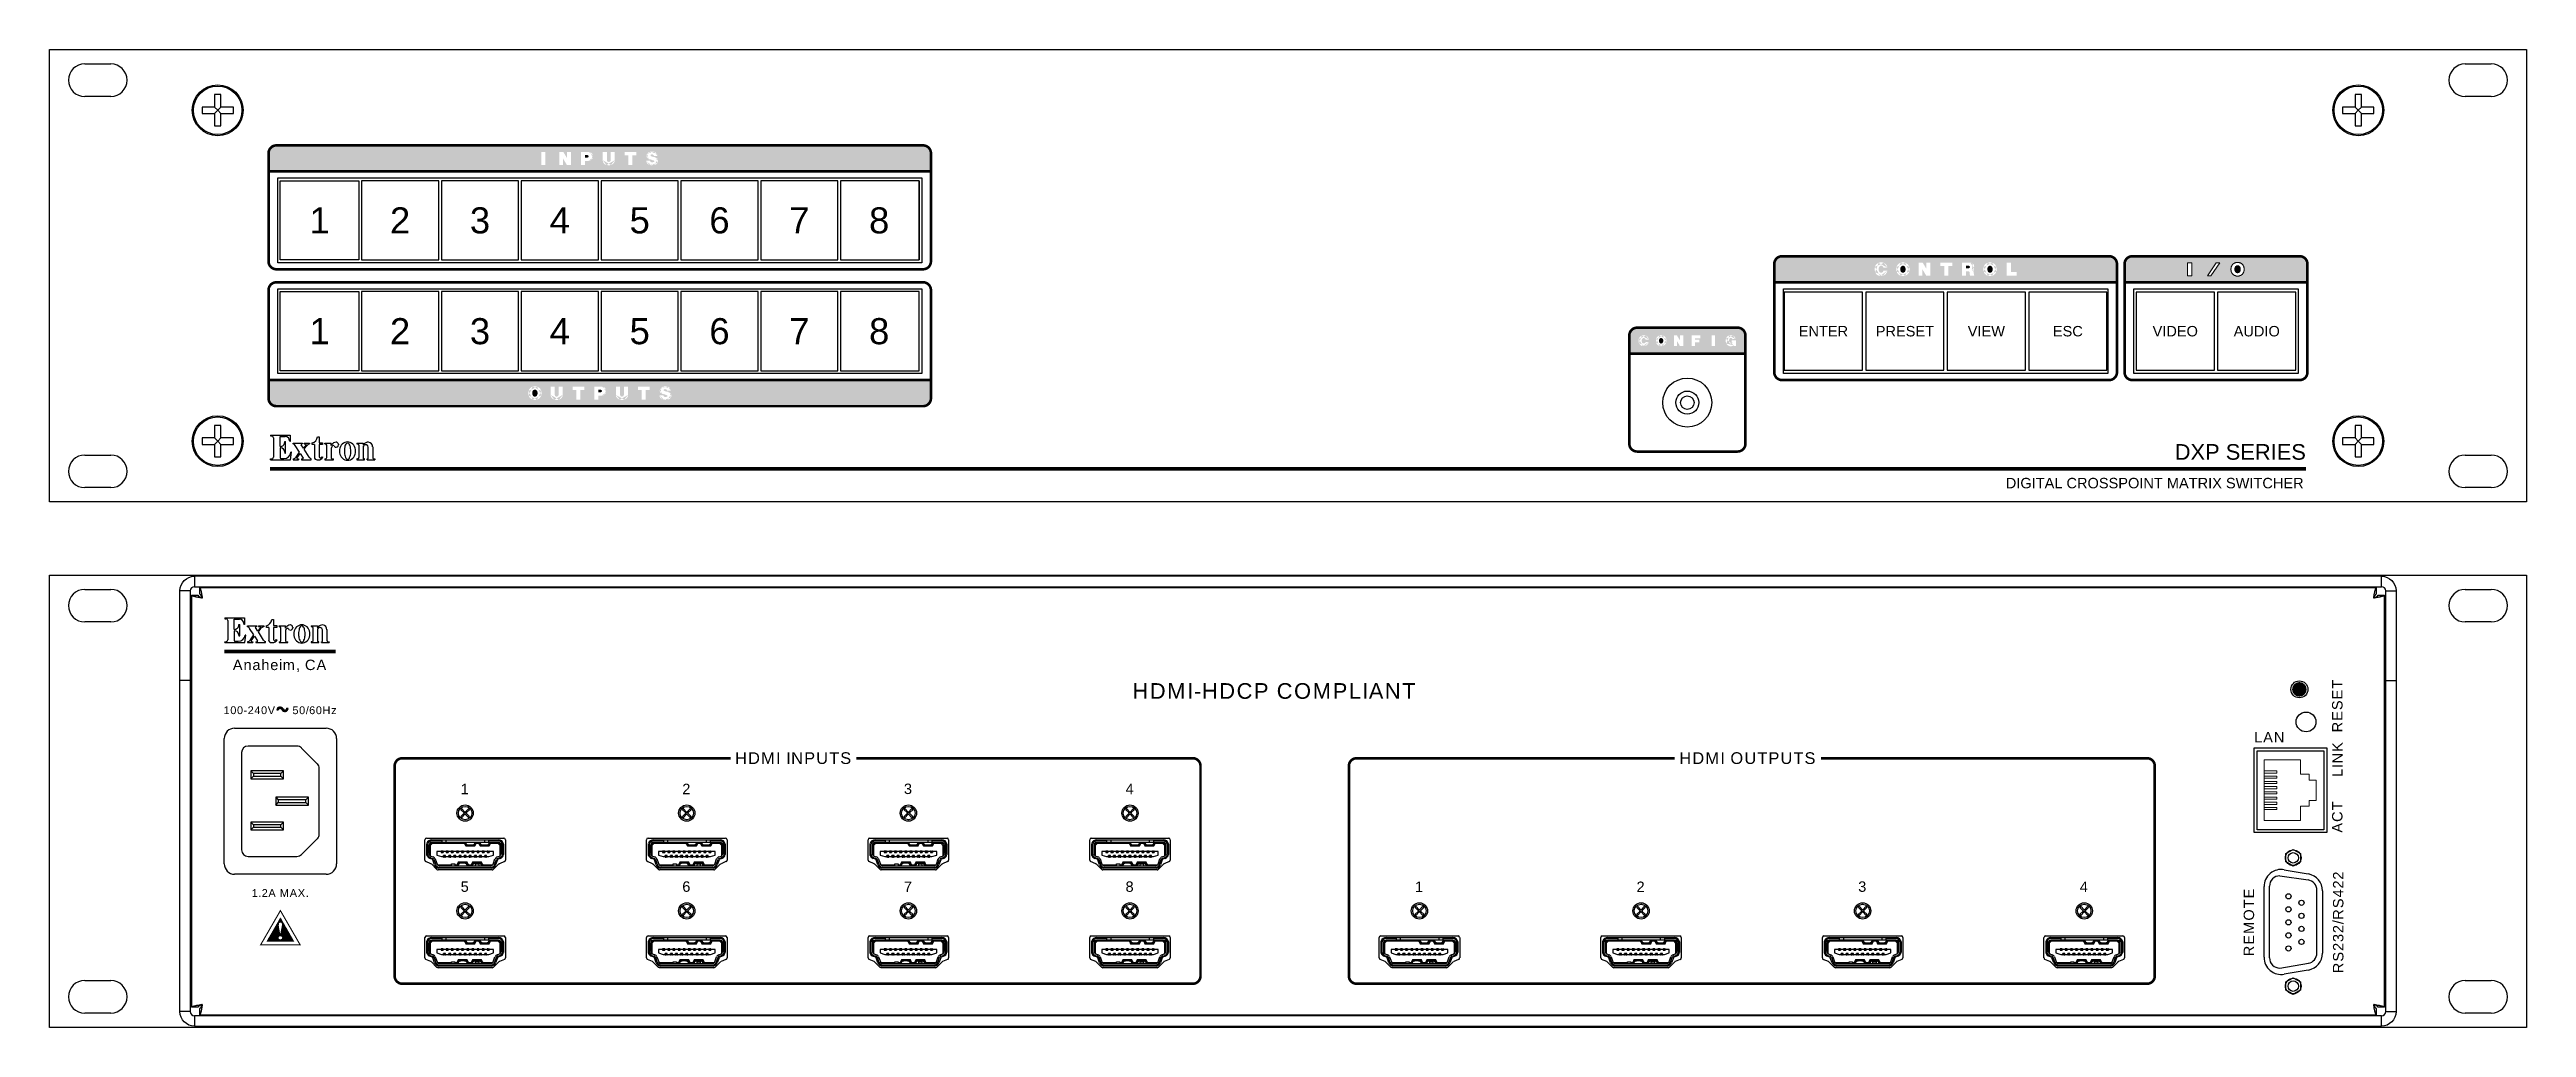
# Model space of a CAD drawing. Header units: inches. Extents: x 0.5 to 19.5, y 0.5 to 8.
import ezdxf
from ezdxf.enums import TextEntityAlignment as Align

# ---------------------------------------------------------------- set-up
doc = ezdxf.new("R2010")
doc.units = ezdxf.units.IN
doc.header["$MEASUREMENT"] = 0
doc.styles.add('CAD_SALES', font='ARIAL.TTF')

msp = doc.modelspace()

# ---------------------------------------------------------------- texts
at = {"linetype": 'Continuous', "style": 'CAD_SALES'}
for s, p in [('1', (2.571, 6.69)), ('2', (3.189, 6.69)), ('3', (3.802, 6.69)), ('4', (4.414, 6.69)), ('5', (5.027, 6.69)), ('6', (5.639, 6.69)), ('7', (6.252, 6.69)), ('8', (6.864, 6.69)), ('1', (2.571, 5.84)), ('2', (3.189, 5.84)), ('3', (3.802, 5.84)), ('4', (4.414, 5.84)), ('5', (5.027, 5.84)), ('6', (5.639, 5.84)), ('7', (6.252, 5.84)), ('8', (6.864, 5.84))]:
    msp.add_text(s, height=0.2, dxfattribs=at).set_placement(p, align=Align.MIDDLE_CENTER)
at = {"color": 0, "linetype": 'Continuous', "style": 'CAD_SALES'}
for s, p in [('ENTER', (14.107, 5.84)), ('PRESET', (14.732, 5.84)), ('VIEW', (15.357, 5.84)), ('ESC', (15.982, 5.84)), ('VIDEO', (16.806, 5.84)), ('AUDIO', (17.431, 5.84))]:
    msp.add_text(s, height=0.08, dxfattribs=at).set_placement(p, align=Align.MIDDLE_CENTER)
at = {"style": 'CAD_SALES'}
for s, height, p in [('DXP SERIES', 0.12, (16.802, 4.854)), ('DIGITAL CROSSPOINT MATRIX SWITCHER', 0.08, (15.506, 4.635))]:
    msp.add_text(s, height=height, dxfattribs=at).set_placement(p)
for s, width, heights, insert, char_height, attachment_point in [('{\\T1.1;Anaheim, }{\\T1.1;CA}', 0.82122, [0.0751], (2.268, 3.226), 0.08, 8), ('{\\T1.1;HDMI-HDCP COMPLIANT}', 9.01082, [0], (9.898, 3.019), 0.12, 8), ('{\\T1.1;100-240V     50/60Hz}', 0.88612, [0], (2.271, 2.902), 0.06, 8), ('{\\T1.1;LAN}', 0.57952, [0], (17.412, 2.686), 0.08, 7), ('{\\T1.1;HDMI INPUTS}', 1.05687, [0], (6.208, 2.565), 0.09, 5), ('{\\T1.1;HDMI OUTPUTS}', 2.0596, [0], (13.528, 2.565), 0.09, 5), ('{\\T1.1;1}', 0.09544, [0], (3.688, 2.289), 0.08, 8), ('{\\T1.1;2}', 0.09544, [0], (5.388, 2.289), 0.08, 8), ('{\\T1.1;3}', 0.09544, [0], (7.088, 2.289), 0.08, 8), ('{\\T1.1;4}', 0.09544, [0], (8.788, 2.289), 0.08, 8), ('{\\T1.1;1.2A MAX.}', 0.84321, [0], (2.271, 1.501), 0.06, 8), ('{\\T1.1;5}', 0.09544, [0], (3.688, 1.539), 0.08, 8), ('{\\T1.1;6}', 0.09544, [0], (5.388, 1.539), 0.08, 8), ('{\\T1.1;7}', 0.09544, [0], (7.088, 1.539), 0.08, 8), ('{\\T1.1;8}', 0.09544, [0], (8.788, 1.539), 0.08, 8), ('{\\T1.1;1}', 0.09544, [0], (11.008, 1.539), 0.08, 8), ('{\\T1.1;2}', 0.09544, [0], (12.708, 1.539), 0.08, 8), ('{\\T1.1;3}', 0.09544, [0], (14.408, 1.539), 0.08, 8), ('{\\T1.1;4}', 0.09544, [0], (16.108, 1.539), 0.08, 8)]:
    msp.add_mtext_dynamic_manual_height_columns(s, width=width, gutter_width=0.4, heights=heights, dxfattribs=dict(at, insert=insert, char_height=char_height, attachment_point=attachment_point))
at = {"char_height": 0.08, "rotation": 90, "style": 'CAD_SALES'}
for s, insert, attachment_point in [('{\\T1.1;RESET}', (18.09, 2.968), 8), ('{\\T1.1;LINK}', (18.09, 2.422), 7), ('{\\T1.1;ACT}', (18.09, 1.994), 7), ('{\\T1.1;REMOTE}', (17.412, 1.309), 8), ('{\\T1.1;RS232/RS422}', (18.097, 1.309), 8)]:
    msp.add_mtext_dynamic_manual_height_columns(s, width=0.46147, gutter_width=0.4, heights=[0], dxfattribs=dict(at, insert=insert, attachment_point=attachment_point))

# ---------------------------------------------------------------- blocks, each defined once
blk = doc.blocks.new('*X2')
at = {"color": 0, "linetype": 'Continuous', "ltscale": 5}
for p, q in [((10.726, 7.466), (10.87, 7.61)), ((10.729, 7.466), (10.87, 7.607)), ((10.73, 7.474), (10.869, 7.613)), ((10.733, 7.466), (10.871, 7.604)), ((10.735, 7.482), (10.869, 7.616)), ((10.736, 7.466), (10.871, 7.601)), ((10.74, 7.491), (10.868, 7.619)), ((10.74, 7.466), (10.872, 7.598)), ((10.743, 7.466), (10.872, 7.595)), ((10.745, 7.499), (10.868, 7.622)), ((10.747, 7.466), (10.873, 7.592)), ((10.75, 7.507), (10.867, 7.625)), ((10.75, 7.466), (10.873, 7.589)), ((10.792, 7.466), (10.75, 7.508)), ((10.795, 7.466), (10.751, 7.51)), ((10.799, 7.466), (10.752, 7.512)), ((10.754, 7.516), (10.867, 7.628)), ((10.754, 7.466), (10.874, 7.586)), ((10.802, 7.466), (10.754, 7.514)), ((10.806, 7.466), (10.755, 7.517)), ((10.809, 7.466), (10.756, 7.519)), ((10.757, 7.466), (10.874, 7.583)), ((10.813, 7.466), (10.757, 7.521)), ((10.759, 7.524), (10.866, 7.631)), ((10.816, 7.466), (10.759, 7.523)), ((10.82, 7.466), (10.76, 7.526)), ((10.761, 7.466), (10.875, 7.58)), ((10.823, 7.466), (10.761, 7.528)), ((10.827, 7.466), (10.763, 7.53)), ((10.764, 7.533), (10.866, 7.634)), ((10.831, 7.466), (10.764, 7.532)), ((10.765, 7.466), (10.875, 7.577)), ((10.834, 7.466), (10.765, 7.535)), ((10.838, 7.466), (10.767, 7.537)), ((10.768, 7.466), (10.876, 7.574)), ((10.841, 7.466), (10.768, 7.539)), ((10.769, 7.541), (10.865, 7.637)), ((10.845, 7.466), (10.769, 7.541)), ((10.848, 7.466), (10.77, 7.544)), ((10.772, 7.466), (10.876, 7.571)), ((10.852, 7.466), (10.772, 7.546)), ((10.855, 7.466), (10.773, 7.548)), ((10.774, 7.549), (10.865, 7.64)), ((10.859, 7.466), (10.774, 7.55)), ((10.775, 7.466), (10.877, 7.568)), ((10.862, 7.466), (10.776, 7.553)), ((10.866, 7.466), (10.777, 7.555)), ((10.869, 7.466), (10.778, 7.557)), ((10.779, 7.558), (10.864, 7.643)), ((10.779, 7.466), (10.877, 7.565)), ((10.873, 7.466), (10.779, 7.559)), ((10.876, 7.466), (10.781, 7.562)), ((10.88, 7.466), (10.782, 7.564)), ((10.782, 7.466), (10.878, 7.562)), ((10.783, 7.566), (10.864, 7.646)), ((10.884, 7.466), (10.783, 7.566)), ((10.865, 7.488), (10.785, 7.568)), ((10.861, 7.496), (10.786, 7.571)), ((10.786, 7.466), (10.878, 7.559)), ((10.859, 7.501), (10.787, 7.573)), ((10.788, 7.574), (10.863, 7.649)), ((10.859, 7.505), (10.789, 7.575)), ((10.789, 7.466), (10.879, 7.556)), ((10.859, 7.508), (10.79, 7.577)), ((10.859, 7.511), (10.791, 7.579)), ((10.86, 7.514), (10.792, 7.582)), ((10.793, 7.583), (10.863, 7.652)), ((10.793, 7.466), (10.883, 7.556)), ((10.861, 7.517), (10.794, 7.584)), ((10.862, 7.519), (10.795, 7.586)), ((10.863, 7.521), (10.796, 7.588)), ((10.796, 7.466), (10.886, 7.556)), ((10.798, 7.591), (10.862, 7.655)), ((10.865, 7.524), (10.798, 7.591)), ((10.866, 7.526), (10.799, 7.593)), ((10.868, 7.527), (10.8, 7.595)), ((10.8, 7.466), (10.89, 7.556)), ((10.87, 7.529), (10.801, 7.597)), ((10.803, 7.599), (10.861, 7.658)), ((10.872, 7.531), (10.803, 7.6)), ((10.803, 7.466), (10.893, 7.556)), ((10.874, 7.532), (10.804, 7.602)), ((10.876, 7.533), (10.805, 7.604)), ((10.879, 7.534), (10.807, 7.606)), ((10.807, 7.466), (10.865, 7.524)), ((10.808, 7.608), (10.861, 7.661)), ((10.882, 7.535), (10.808, 7.609)), ((10.885, 7.536), (10.809, 7.611)), ((10.81, 7.466), (10.861, 7.516)), ((10.888, 7.536), (10.811, 7.613)), ((10.812, 7.616), (10.86, 7.664)), ((10.891, 7.536), (10.812, 7.615)), ((10.896, 7.535), (10.813, 7.618)), ((10.901, 7.533), (10.814, 7.62)), ((10.814, 7.466), (10.859, 7.511)), ((10.878, 7.559), (10.816, 7.622)), ((10.817, 7.625), (10.86, 7.667)), ((10.878, 7.564), (10.817, 7.624)), ((10.877, 7.568), (10.818, 7.627)), ((10.818, 7.466), (10.859, 7.507)), ((10.876, 7.572), (10.82, 7.629)), ((10.875, 7.577), (10.821, 7.631)), ((10.822, 7.633), (10.859, 7.67)), ((10.875, 7.581), (10.822, 7.633)), ((10.874, 7.585), (10.823, 7.636)), ((10.873, 7.589), (10.825, 7.638)), ((10.873, 7.594), (10.826, 7.64)), ((10.827, 7.641), (10.859, 7.674)), ((10.872, 7.598), (10.827, 7.642)), ((10.871, 7.602), (10.829, 7.644)), ((10.87, 7.606), (10.83, 7.647)), ((10.87, 7.611), (10.831, 7.649)), ((10.832, 7.65), (10.859, 7.677)), ((10.869, 7.615), (10.833, 7.651)), ((10.868, 7.619), (10.834, 7.653)), ((10.867, 7.623), (10.835, 7.656)), ((10.836, 7.658), (10.859, 7.681)), ((10.867, 7.628), (10.836, 7.658)), ((10.866, 7.632), (10.838, 7.66)), ((10.865, 7.636), (10.839, 7.662)), ((10.865, 7.64), (10.84, 7.665)), ((10.841, 7.666), (10.861, 7.686)), ((10.864, 7.645), (10.842, 7.667)), ((10.863, 7.649), (10.843, 7.669)), ((10.862, 7.653), (10.844, 7.671)), ((10.862, 7.657), (10.845, 7.674)), ((10.846, 7.675), (10.864, 7.693)), ((10.861, 7.662), (10.847, 7.676)), ((10.86, 7.666), (10.848, 7.678)), ((10.859, 7.67), (10.849, 7.68)), ((10.851, 7.683), (10.899, 7.731)), ((10.859, 7.674), (10.851, 7.683)), ((10.859, 7.678), (10.852, 7.685)), ((10.859, 7.681), (10.853, 7.687)), ((10.86, 7.684), (10.855, 7.689)), ((10.856, 7.691), (10.898, 7.734)), ((10.861, 7.687), (10.856, 7.692)), ((10.862, 7.689), (10.857, 7.694)), ((10.863, 7.691), (10.858, 7.696)), ((10.865, 7.693), (10.86, 7.698)), ((10.861, 7.7), (10.897, 7.736)), ((10.866, 7.695), (10.861, 7.701)), ((10.868, 7.697), (10.862, 7.703)), ((10.87, 7.699), (10.864, 7.705)), ((10.865, 7.708), (10.895, 7.738)), ((10.872, 7.7), (10.865, 7.707)), ((10.874, 7.702), (10.866, 7.71)), ((10.876, 7.703), (10.867, 7.712)), ((10.879, 7.704), (10.869, 7.714)), ((10.87, 7.717), (10.894, 7.74)), ((10.881, 7.705), (10.87, 7.716)), ((10.884, 7.706), (10.871, 7.718)), ((10.871, 7.53), (10.897, 7.556)), ((10.872, 7.701), (10.9, 7.729)), ((10.888, 7.706), (10.873, 7.721)), ((10.891, 7.706), (10.874, 7.723)), ((10.875, 7.725), (10.893, 7.742)), ((10.895, 7.705), (10.875, 7.725)), ((10.9, 7.704), (10.877, 7.727)), ((10.93, 7.677), (10.878, 7.73)), ((10.926, 7.686), (10.879, 7.732)), ((10.879, 7.704), (10.902, 7.727)), ((10.879, 7.534), (10.964, 7.619)), ((10.88, 7.733), (10.891, 7.745)), ((10.921, 7.694), (10.88, 7.734)), ((10.916, 7.702), (10.882, 7.736)), ((10.972, 7.466), (10.882, 7.556)), ((10.911, 7.711), (10.883, 7.739)), ((10.906, 7.719), (10.884, 7.741)), ((10.884, 7.705), (10.903, 7.725)), ((10.884, 7.535), (10.965, 7.617)), ((10.885, 7.742), (10.89, 7.747)), ((10.975, 7.466), (10.885, 7.556)), ((10.901, 7.727), (10.886, 7.743)), ((10.897, 7.736), (10.887, 7.745)), ((10.892, 7.744), (10.888, 7.748)), ((10.888, 7.706), (10.904, 7.722)), ((10.888, 7.536), (10.966, 7.615)), ((10.979, 7.466), (10.889, 7.556)), ((10.891, 7.706), (10.906, 7.72)), ((10.891, 7.536), (10.968, 7.612)), ((10.892, 7.466), (10.994, 7.568)), ((10.983, 7.466), (10.893, 7.556)), ((10.894, 7.705), (10.907, 7.718)), ((10.894, 7.535), (10.969, 7.61)), ((10.895, 7.466), (10.995, 7.565)), ((10.986, 7.466), (10.896, 7.556)), ((10.897, 7.705), (10.908, 7.716)), ((10.897, 7.535), (10.97, 7.608)), ((10.899, 7.558), (10.963, 7.621)), ((10.899, 7.466), (10.996, 7.563)), ((10.99, 7.466), (10.899, 7.556)), ((10.9, 7.704), (10.909, 7.713)), ((10.9, 7.563), (10.961, 7.624)), ((10.9, 7.534), (10.972, 7.606)), ((10.997, 7.466), (10.9, 7.562)), ((10.993, 7.466), (10.9, 7.559)), ((10.901, 7.567), (10.96, 7.626)), ((11.004, 7.466), (10.901, 7.569)), ((11, 7.466), (10.901, 7.566)), ((10.902, 7.703), (10.911, 7.711)), ((10.902, 7.575), (10.957, 7.63)), ((10.902, 7.571), (10.959, 7.628)), ((10.902, 7.533), (10.973, 7.604)), ((11.011, 7.466), (10.902, 7.575)), ((11.007, 7.466), (10.902, 7.572)), ((10.902, 7.466), (10.997, 7.561)), ((10.903, 7.58), (10.956, 7.633)), ((11.018, 7.466), (10.903, 7.581)), ((11.014, 7.466), (10.903, 7.578)), ((10.904, 7.588), (10.953, 7.637)), ((10.904, 7.584), (10.955, 7.635)), ((10.904, 7.532), (10.974, 7.601)), ((11.025, 7.466), (10.904, 7.587)), ((11.021, 7.466), (10.904, 7.584)), ((10.905, 7.701), (10.912, 7.709)), ((10.905, 7.592), (10.952, 7.639)), ((11.032, 7.466), (10.905, 7.593)), ((11.028, 7.466), (10.905, 7.59)), ((10.906, 7.597), (10.951, 7.642)), ((11.039, 7.466), (10.906, 7.599)), ((11.036, 7.466), (10.906, 7.596)), ((10.906, 7.466), (10.999, 7.559)), ((10.907, 7.7), (10.913, 7.707)), ((10.907, 7.605), (10.948, 7.646)), ((10.907, 7.601), (10.95, 7.644)), ((11.046, 7.466), (10.907, 7.605)), ((11.043, 7.466), (10.907, 7.602)), ((10.907, 7.53), (10.975, 7.599)), ((10.908, 7.609), (10.947, 7.648)), ((11.051, 7.468), (10.908, 7.611)), ((11.05, 7.466), (10.908, 7.608)), ((10.909, 7.698), (10.915, 7.704)), ((10.909, 7.614), (10.946, 7.651)), ((11.041, 7.485), (10.909, 7.617)), ((11.046, 7.476), (10.909, 7.614)), ((10.909, 7.529), (10.977, 7.597)), ((10.909, 7.466), (11, 7.556)), ((10.91, 7.622), (10.943, 7.655)), ((10.909, 7.618), (10.944, 7.653)), ((11.032, 7.501), (10.91, 7.623)), ((11.037, 7.493), (10.91, 7.62)), ((10.91, 7.527), (10.978, 7.595)), ((10.911, 7.697), (10.916, 7.702)), ((10.911, 7.626), (10.942, 7.657)), ((11.022, 7.518), (10.911, 7.629)), ((11.027, 7.51), (10.911, 7.626)), ((10.912, 7.695), (10.917, 7.7)), ((10.912, 7.635), (10.939, 7.662)), ((10.912, 7.631), (10.941, 7.66)), ((11.012, 7.535), (10.912, 7.635)), ((11.017, 7.527), (10.912, 7.632)), ((10.912, 7.525), (10.979, 7.592)), ((10.913, 7.639), (10.938, 7.664)), ((11.003, 7.552), (10.913, 7.641)), ((11.008, 7.543), (10.913, 7.638)), ((10.913, 7.466), (11.001, 7.554)), ((10.914, 7.693), (10.919, 7.698)), ((10.914, 7.643), (10.937, 7.666)), ((10.993, 7.568), (10.914, 7.647)), ((10.998, 7.56), (10.914, 7.644)), ((10.914, 7.523), (10.981, 7.59)), ((10.915, 7.691), (10.92, 7.695)), ((10.915, 7.652), (10.934, 7.671)), ((10.915, 7.648), (10.935, 7.669)), ((10.983, 7.585), (10.915, 7.653)), ((10.988, 7.577), (10.915, 7.65)), ((10.915, 7.521), (10.982, 7.588)), ((10.916, 7.688), (10.921, 7.693)), ((10.916, 7.656), (10.933, 7.673)), ((10.979, 7.594), (10.916, 7.656)), ((10.916, 7.519), (10.983, 7.586)), ((10.968, 7.466), (10.916, 7.518)), ((10.917, 7.686), (10.922, 7.691)), ((10.935, 7.669), (10.917, 7.687)), ((10.917, 7.665), (10.93, 7.677)), ((10.917, 7.661), (10.931, 7.675)), ((10.969, 7.61), (10.917, 7.662)), ((10.974, 7.602), (10.917, 7.659)), ((10.917, 7.516), (10.985, 7.583)), ((10.917, 7.494), (10.992, 7.57)), ((10.917, 7.466), (11.003, 7.552)), ((10.918, 7.683), (10.924, 7.689)), ((10.94, 7.66), (10.918, 7.682)), ((10.918, 7.669), (10.929, 7.68)), ((10.959, 7.627), (10.918, 7.668)), ((10.964, 7.619), (10.918, 7.665)), ((10.918, 7.513), (10.986, 7.581)), ((10.918, 7.499), (10.991, 7.572)), ((10.965, 7.466), (10.918, 7.513)), ((10.919, 7.68), (10.925, 7.686)), ((10.919, 7.677), (10.926, 7.684)), ((10.919, 7.673), (10.928, 7.682)), ((10.945, 7.652), (10.919, 7.678)), ((10.95, 7.644), (10.919, 7.674)), ((10.955, 7.635), (10.919, 7.671)), ((10.919, 7.51), (10.987, 7.579)), ((10.919, 7.507), (10.988, 7.577)), ((10.919, 7.504), (10.99, 7.574)), ((10.961, 7.466), (10.919, 7.508)), ((10.92, 7.466), (11.004, 7.55)), ((10.924, 7.466), (11.005, 7.547)), ((10.927, 7.466), (11.007, 7.545)), ((10.931, 7.466), (11.008, 7.543)), ((10.934, 7.466), (11.009, 7.541)), ((10.938, 7.466), (11.01, 7.539)), ((10.941, 7.466), (11.012, 7.536)), ((10.945, 7.466), (11.013, 7.534)), ((10.948, 7.466), (11.014, 7.532)), ((10.952, 7.466), (11.016, 7.53)), ((10.955, 7.466), (11.017, 7.527)), ((10.959, 7.466), (11.018, 7.525)), ((10.963, 7.466), (11.019, 7.523)), ((10.966, 7.466), (11.021, 7.521)), ((10.97, 7.466), (11.022, 7.518)), ((10.973, 7.466), (11.023, 7.516)), ((10.977, 7.466), (11.025, 7.514)), ((10.98, 7.466), (11.026, 7.512)), ((10.984, 7.466), (11.027, 7.509)), ((10.987, 7.466), (11.029, 7.507)), ((10.728, 7.466), (10.726, 7.467)), ((10.732, 7.466), (10.728, 7.47)), ((10.735, 7.466), (10.729, 7.472)), ((10.739, 7.466), (10.73, 7.474)), ((10.742, 7.466), (10.732, 7.476)), ((10.746, 7.466), (10.733, 7.479)), ((10.749, 7.466), (10.734, 7.481)), ((10.753, 7.466), (10.735, 7.483)), ((10.756, 7.466), (10.737, 7.485)), ((10.76, 7.466), (10.738, 7.488)), ((10.763, 7.466), (10.739, 7.49)), ((10.767, 7.466), (10.741, 7.492)), ((10.77, 7.466), (10.742, 7.494)), ((10.774, 7.466), (10.743, 7.497)), ((10.777, 7.466), (10.745, 7.499)), ((10.781, 7.466), (10.746, 7.501)), ((10.785, 7.466), (10.747, 7.503)), ((10.788, 7.466), (10.748, 7.506)), ((10.821, 7.466), (10.859, 7.504)), ((10.825, 7.466), (10.859, 7.501)), ((10.828, 7.466), (10.86, 7.498)), ((10.832, 7.466), (10.861, 7.495)), ((10.835, 7.466), (10.862, 7.493)), ((10.839, 7.466), (10.863, 7.49)), ((10.842, 7.466), (10.865, 7.488)), ((10.846, 7.466), (10.866, 7.486)), ((10.849, 7.466), (10.868, 7.484)), ((10.853, 7.466), (10.87, 7.483)), ((10.856, 7.466), (10.872, 7.481)), ((10.86, 7.466), (10.874, 7.48)), ((10.864, 7.466), (10.876, 7.479)), ((10.867, 7.466), (10.879, 7.478)), ((10.887, 7.466), (10.871, 7.482)), ((10.871, 7.466), (10.882, 7.477)), ((10.874, 7.466), (10.884, 7.476)), ((10.878, 7.466), (10.888, 7.476)), ((10.891, 7.466), (10.879, 7.478)), ((10.881, 7.466), (10.891, 7.476)), ((10.894, 7.466), (10.884, 7.476)), ((10.885, 7.466), (10.895, 7.477)), ((10.888, 7.466), (10.901, 7.478)), ((10.898, 7.466), (10.888, 7.476)), ((10.901, 7.466), (10.891, 7.476)), ((10.905, 7.466), (10.894, 7.476)), ((10.908, 7.466), (10.897, 7.477)), ((10.912, 7.466), (10.9, 7.478)), ((10.915, 7.466), (10.902, 7.479)), ((10.919, 7.466), (10.905, 7.48)), ((10.922, 7.466), (10.907, 7.482)), ((10.926, 7.466), (10.909, 7.483)), ((10.929, 7.466), (10.91, 7.485)), ((10.933, 7.466), (10.912, 7.487)), ((10.937, 7.466), (10.914, 7.489)), ((10.94, 7.466), (10.915, 7.491)), ((10.944, 7.466), (10.916, 7.493)), ((10.947, 7.466), (10.917, 7.496)), ((10.951, 7.466), (10.918, 7.499)), ((10.958, 7.466), (10.919, 7.505)), ((10.954, 7.466), (10.919, 7.502)), ((10.991, 7.466), (11.03, 7.505)), ((10.994, 7.466), (11.031, 7.503)), ((10.998, 7.466), (11.032, 7.5)), ((11.001, 7.466), (11.034, 7.498)), ((11.005, 7.466), (11.035, 7.496)), ((11.008, 7.466), (11.036, 7.494)), ((11.012, 7.466), (11.038, 7.491)), ((11.016, 7.466), (11.039, 7.489)), ((11.019, 7.466), (11.04, 7.487)), ((11.023, 7.466), (11.041, 7.485)), ((11.026, 7.466), (11.043, 7.482)), ((11.03, 7.466), (11.044, 7.48)), ((11.033, 7.466), (11.045, 7.478)), ((11.037, 7.466), (11.047, 7.476)), ((11.04, 7.466), (11.048, 7.474)), ((11.044, 7.466), (11.049, 7.471)), ((11.047, 7.466), (11.051, 7.469)), ((11.051, 7.466), (11.052, 7.467))]:
    blk.add_line(p, q, dxfattribs=at)
blk = doc.blocks.new('CMARK')
at = {"linetype": 'Continuous', "ltscale": 5}
for p, q in [((0.24, 0.14), (0.22, 0.255)), ((0.24, 0.14), (0.26, 0.14)), ((0.26, 0.14), (0.28, 0.255))]:
    blk.add_line(p, q, dxfattribs=at)
at = {"linetype": 'Continuous', "ltscale": 5, "const_width": 0.014}
for points in [[(0.13, 0.225), (0, 0), (0.5, 0), (0.25, 0.433)], [(0.173, 0.2), (0.087, 0.05), (0.413, 0.05), (0.25, 0.333)]]:
    blk.add_lwpolyline(points, close=True, dxfattribs=at)
at = {"linetype": 'Continuous', "ltscale": 5}
blk.add_circle((0.25, 0.09), 0.03, dxfattribs=at)
blk.add_arc((0.25, 0.26), 0.03, 350.3372, 189.6628, dxfattribs=at)
blk.add_blockref('*X2', (-10.639, -7.416), dxfattribs=at)
blk = doc.blocks.new('EXTRON_AC')
blk.add_hatch(color=256).paths.add_polyline_path([(0.013, 0.006, 0.770452), (-0.052, -0.006), (-0.038, -0.007, -0.770452), (0, 0, 0.770452), (0.065, 0.012), (0.051, 0.013, -0.760308)])
for p, q in [((0.065, 0.012), (0.051, 0.013)), ((-0.038, -0.007), (-0.052, -0.006))]:
    blk.add_line(p, q)
for centre, radius, start, end in [((-0.018, -0.009), 0.0341, 25.3474, 175.7975), ((-0.018, -0.009), 0.0201, 25.3474, 175.7975), ((0.031, 0.015), 0.0341, 205.3474, 355.7975), ((0.031, 0.015), 0.0201, 205.3474, 355.7975)]:
    blk.add_arc(centre, radius, start, end)
blk = doc.blocks.new('EXTRON')
for p, q in [((0.004, 0.258), (0.155, 0.258)), ((0.004, 0.258), (0.004, 0.252)), ((0.004, 0.252), (0.012, 0.252)), ((0.026, 0.238), (0.026, 0.089)), ((0.076, 0.17), (0.076, 0.248)), ((0.076, 0.248), (0.116, 0.248)), ((0.112, 0.208), (0.118, 0.208)), ((0.112, 0.204), (0.112, 0.208)), ((0.118, 0.12), (0.118, 0.208)), ((0.15, 0.214), (0.15, 0.208)), ((0.155, 0.208), (0.15, 0.208)), ((0.155, 0.258), (0.155, 0.208)), ((0.177, 0.197), (0.248, 0.197)), ((0.177, 0.19), (0.177, 0.197)), ((0.248, 0.191), (0.243, 0.191)), ((0.248, 0.197), (0.248, 0.191)), ((0.262, 0.197), (0.302, 0.197)), ((0.262, 0.197), (0.262, 0.191)), ((0.262, 0.191), (0.273, 0.191)), ((0.302, 0.197), (0.302, 0.19)), ((0.322, 0.185), (0.322, 0.199)), ((0.363, 0.245), (0.377, 0.245)), ((0.377, 0.245), (0.377, 0.199)), ((0.377, 0.199), (0.403, 0.199)), ((0.403, 0.199), (0.403, 0.185)), ((0.421, 0.191), (0.421, 0.197)), ((0.421, 0.197), (0.434, 0.197)), ((0.421, 0.191), (0.424, 0.191)), ((0.434, 0.197), (0.469, 0.197)), ((0.469, 0.179), (0.469, 0.197)), ((0.506, 0.204), (0.506, 0.204)), ((0.665, 0.197), (0.714, 0.197)), ((0.665, 0.197), (0.665, 0.191)), ((0.665, 0.191), (0.671, 0.191)), ((0.714, 0.197), (0.714, 0.183)), ((0.004, 0.075), (0.012, 0.075)), ((0.004, 0.069), (0.004, 0.075)), ((0.004, 0.069), (0.156, 0.069)), ((0.076, 0.17), (0.078, 0.17)), ((0.076, 0.16), (0.076, 0.085)), ((0.076, 0.16), (0.078, 0.16)), ((0.083, 0.079), (0.106, 0.079)), ((0.112, 0.126), (0.112, 0.12)), ((0.112, 0.12), (0.118, 0.12)), ((0.156, 0.069), (0.165, 0.126)), ((0.165, 0.126), (0.16, 0.126)), ((0.177, 0.076), (0.177, 0.069)), ((0.177, 0.069), (0.218, 0.069)), ((0.225, 0.127), (0.193, 0.178)), ((0.2, 0.09), (0.225, 0.127)), ((0.206, 0.082), (0.231, 0.117)), ((0.21, 0.075), (0.218, 0.075)), ((0.218, 0.075), (0.218, 0.069)), ((0.231, 0.117), (0.253, 0.082)), ((0.257, 0.157), (0.239, 0.184)), ((0.241, 0.075), (0.25, 0.075)), ((0.241, 0.075), (0.241, 0.069)), ((0.241, 0.069), (0.316, 0.069)), ((0.276, 0.184), (0.257, 0.157)), ((0.261, 0.15), (0.281, 0.177)), ((0.3, 0.088), (0.261, 0.15)), ((0.316, 0.069), (0.316, 0.076)), ((0.34, 0.185), (0.322, 0.185)), ((0.34, 0.185), (0.34, 0.089)), ((0.36, 0.069), (0.37, 0.069)), ((0.377, 0.185), (0.377, 0.092)), ((0.403, 0.185), (0.377, 0.185)), ((0.398, 0.092), (0.392, 0.086)), ((0.398, 0.092), (0.405, 0.088)), ((0.421, 0.075), (0.424, 0.075)), ((0.421, 0.075), (0.421, 0.069)), ((0.421, 0.069), (0.469, 0.069)), ((0.434, 0.085), (0.434, 0.18)), ((0.469, 0.179), (0.472, 0.184)), ((0.469, 0.156), (0.469, 0.085)), ((0.469, 0.069), (0.487, 0.069)), ((0.479, 0.075), (0.487, 0.075)), ((0.487, 0.069), (0.487, 0.075)), ((0.524, 0.188), (0.524, 0.183)), ((0.671, 0.075), (0.665, 0.075)), ((0.665, 0.075), (0.665, 0.069)), ((0.665, 0.069), (0.724, 0.069)), ((0.682, 0.085), (0.682, 0.18)), ((0.714, 0.183), (0.717, 0.186)), ((0.714, 0.173), (0.721, 0.179)), ((0.714, 0.173), (0.714, 0.082)), ((0.724, 0.075), (0.721, 0.075)), ((0.724, 0.069), (0.724, 0.075)), ((0.745, 0.069), (0.745, 0.075)), ((0.745, 0.075), (0.747, 0.075)), ((0.745, 0.069), (0.804, 0.069)), ((0.752, 0.081), (0.752, 0.166)), ((0.787, 0.168), (0.787, 0.085)), ((0.797, 0.075), (0.804, 0.075)), ((0.804, 0.075), (0.804, 0.069))]:
    blk.add_line(p, q)
for points in [[(0.594, 0.065, 0.197602), (0.634, 0.081, 0.171473), (0.655, 0.123, 0.156051), (0.648, 0.17, 0.171473), (0.615, 0.201, 0.197602), (0.573, 0.201, 0.186415), (0.54, 0.17, 0.160135), (0.533, 0.123, 0.160135), (0.554, 0.081, 0.186415), (0.594, 0.065, 0.197602)], [(0.594, 0.072, 0.390611), (0.61, 0.087, 0.108255), (0.619, 0.124, 0.069616), (0.616, 0.167, 0.108255), (0.603, 0.194, 0.390611), (0.586, 0.194, 0.195556), (0.573, 0.167, 0.077461), (0.57, 0.124, 0.077461), (0.578, 0.087, 0.195556), (0.594, 0.072, 0.390611)]]:
    blk.add_lwpolyline(points, format="xyb", close=True)
for centre, radius, start, end in [((0.012, 0.238), 0.0136, 0.0051, 89.9944), ((0.078, 0.204), 0.0339, 269.9976, 0.0018), ((0.116, 0.214), 0.0339, 0.0012, 89.9995), ((0.243, 0.187), 0.00407, 90.0023, 212.2761), ((0.273, 0.187), 0.00407, 324.4637, 89.9994), ((0.309, 0.157), 0.0339, 100.5443, 143.9226), ((0.309, 0.251), 0.0543, 284.1762, 353.2875), ((0.424, 0.18), 0.0102, 0.007, 89.9944), ((0.508, 0.162), 0.0423, 93.5303, 148.0533), ((0.506, 0.186), 0.0178, 5.9029, 89.6277), ((0.671, 0.18), 0.0102, 0.007, 89.9944), ((0.754, 0.155), 0.0488, 88.2002, 140.6756), ((0.749, 0.167), 0.0376, 0.6095, 79.6262), ((0.012, 0.089), 0.0136, 269.9989, 359.9979), ((0.083, 0.085), 0.00678, 180.0042, 269.9947), ((0.078, 0.126), 0.0339, 0.0012, 89.9995), ((0.106, 0.133), 0.0543, 270.0004, 352.8187), ((0.17, 0.164), 0.0271, 32.2696, 74.4409), ((0.172, 0.109), 0.0339, 278.4312, 325.3758), ((0.21, 0.079), 0.00407, 145.3688, 270.0092), ((0.25, 0.079), 0.00407, 269.998, 32.2726), ((0.323, 0.102), 0.0271, 212.276, 254.4394), ((0.36, 0.089), 0.0203, 180.0003, 270.5389), ((0.37, 0.109), 0.0407, 269.9982, 327.7715), ((0.386, 0.092), 0.00882, 180.0013, 315.9374), ((0.424, 0.085), 0.0102, 269.9959, 0.0027), ((0.495, 0.155), 0.0258, 120.284, 178.7168), ((0.479, 0.085), 0.0102, 179.9985, 270.0029), ((0.485, 0.171), 0.00726, 33.7501, 118.654), ((0.513, 0.184), 0.023, 202.6207, 230.3191), ((0.505, 0.184), 0.0193, 250.1612, 355.2609), ((0.671, 0.085), 0.0102, 269.9959, 0.0027), ((0.721, 0.082), 0.00678, 179.9933, 270.0067), ((0.733, 0.165), 0.0191, 2.3934, 131.1376), ((0.747, 0.081), 0.00543, 269.992, 0), ((0.797, 0.085), 0.0102, 179.9997, 270.0031)]:
    blk.add_arc(centre, radius, start, end)
blk = doc.blocks.new('POWER')
for p, q in [((0.127, 0.423), (-0.248, 0.423)), ((0.283, 0.288), (0.163, 0.408)), ((-0.298, 0.373), (-0.298, -0.373)), ((-0.227, 0.232), (-0.227, 0.173)), ((0.024, 0.232), (-0.227, 0.232)), ((-0.227, 0.232), (-0.207, 0.212)), ((-0.227, 0.173), (-0.207, 0.193)), ((-0.207, 0.212), (-0.207, 0.193)), ((0.004, 0.212), (-0.207, 0.212)), ((-0.207, 0.193), (0.004, 0.193)), ((0.004, 0.212), (0.024, 0.232)), ((0.004, 0.193), (0.004, 0.212)), ((0.024, 0.173), (0.004, 0.193)), ((0.024, 0.173), (0.024, 0.232)), ((0.298, -0.252), (0.298, 0.252)), ((-0.227, 0.173), (0.024, 0.173)), ((-0.036, 0.03), (-0.036, -0.03)), ((0.215, 0.03), (-0.036, 0.03)), ((-0.036, 0.03), (-0.016, 0.01)), ((-0.016, 0.01), (-0.016, -0.01)), ((0.195, 0.01), (-0.016, 0.01)), ((0.195, 0.01), (0.215, 0.03)), ((0.195, -0.01), (0.195, 0.01)), ((0.215, -0.03), (0.215, 0.03)), ((0.024, -0.161), (-0.227, -0.161)), ((-0.227, -0.161), (-0.227, -0.22)), ((-0.227, -0.161), (-0.207, -0.181)), ((0.004, -0.181), (-0.207, -0.181)), ((-0.207, -0.181), (-0.207, -0.2)), ((-0.036, -0.03), (-0.016, -0.01)), ((-0.036, -0.03), (0.215, -0.03)), ((-0.016, -0.01), (0.195, -0.01)), ((0.004, -0.181), (0.024, -0.161)), ((0.004, -0.2), (0.004, -0.181)), ((0.024, -0.22), (0.024, -0.161)), ((0.215, -0.03), (0.195, -0.01)), ((-0.227, -0.22), (-0.207, -0.2)), ((-0.227, -0.22), (0.024, -0.22)), ((-0.207, -0.2), (0.004, -0.2)), ((0.024, -0.22), (0.004, -0.2)), ((0.163, -0.408), (0.283, -0.288)), ((-0.248, -0.423), (0.127, -0.423))]:
    blk.add_line(p, q)
for centre, start, end in [((-0.248, 0.373), 90, 180), ((0.127, 0.373), 44.9994, 89.9993), ((0.248, 0.252), 359.9987, 44.9987), ((-0.248, -0.373), 180, 270), ((0.248, -0.252), 315.0013, 0.0013), ((0.127, -0.373), 270.0007, 315.0006)]:
    blk.add_arc(centre, 0.05, start, end)
blk = doc.blocks.new('HDMI118')
for p, q in [((-0.293, 0.099), (-0.293, 0.191)), ((-0.256, 0.198), (-0.276, 0.179)), ((-0.253, 0.19), (-0.268, 0.175)), ((-0.256, 0.218), (0.256, 0.218)), ((-0.179, 0.21), (-0.256, 0.21)), ((-0.253, 0.19), (-0.256, 0.198)), ((-0.179, 0.198), (-0.256, 0.198)), ((-0.005, 0.19), (-0.253, 0.19)), ((-0.179, 0.218), (-0.179, 0.21)), ((-0.179, 0.21), (-0.179, 0.198)), ((-0.148, 0.198), (-0.179, 0.198)), ((-0.148, 0.218), (-0.148, 0.198)), ((0.148, 0.198), (-0.148, 0.198)), ((-0.005, 0.19), (0.008, 0.183)), ((-0.005, 0.19), (0.005, 0.171)), ((0.008, 0.183), (0, 0.198)), ((0.071, 0.183), (0.079, 0.198)), ((0.084, 0.19), (0.071, 0.183)), ((0.074, 0.171), (0.084, 0.19)), ((0.105, 0.19), (0.084, 0.19)), ((0.105, 0.19), (0.118, 0.183)), ((0.105, 0.19), (0.115, 0.171)), ((0.118, 0.183), (0.11, 0.198)), ((0.148, 0.218), (0.148, 0.198)), ((0.179, 0.198), (0.148, 0.198)), ((0.179, 0.218), (0.179, 0.21)), ((0.179, 0.21), (0.179, 0.198)), ((0.256, 0.21), (0.179, 0.21)), ((0.256, 0.198), (0.179, 0.198)), ((0.181, 0.183), (0.189, 0.198)), ((0.194, 0.19), (0.181, 0.183)), ((0.184, 0.171), (0.194, 0.19)), ((0.253, 0.19), (0.194, 0.19)), ((0.253, 0.19), (0.256, 0.198)), ((0.268, 0.175), (0.253, 0.19)), ((0.276, 0.179), (0.256, 0.198)), ((-0.287, 0.179), (-0.287, 0.112)), ((-0.268, 0.175), (-0.276, 0.179)), ((-0.276, 0.179), (-0.276, 0.112)), ((-0.253, 0.069), (-0.269, 0.075)), ((-0.268, 0.175), (-0.268, 0.096)), ((-0.267, 0.082), (-0.25, 0.076)), ((-0.263, 0.093), (-0.246, 0.087)), ((-0.234, 0.025), (-0.248, 0.064)), ((-0.24, 0.067), (-0.226, 0.028)), ((-0.229, 0.071), (-0.215, 0.032)), ((-0.217, 0.128), (-0.217, 0.101)), ((-0.185, 0.128), (-0.217, 0.128)), ((-0.217, 0.101), (-0.181, 0.089)), ((-0.213, 0.027), (-0.104, 0.027)), ((0.203, 0), (-0.203, 0)), ((-0.197, 0.019), (0.197, 0.019)), ((-0.197, 0.007), (0.197, 0.007)), ((-0.181, 0.132), (-0.185, 0.132)), ((-0.185, 0.132), (-0.185, 0.128)), ((-0.185, 0.128), (-0.185, 0.121)), ((-0.185, 0.121), (-0.169, 0.121)), ((-0.181, 0.132), (-0.181, 0.121)), ((-0.173, 0.132), (-0.181, 0.132)), ((-0.181, 0.089), (-0.165, 0.089)), ((-0.173, 0.132), (-0.173, 0.121)), ((-0.169, 0.132), (-0.173, 0.132)), ((-0.169, 0.128), (-0.169, 0.132)), ((-0.169, 0.128), (-0.169, 0.121)), ((-0.146, 0.128), (-0.169, 0.128)), ((-0.165, 0.089), (-0.165, 0.097)), ((-0.15, 0.097), (-0.165, 0.097)), ((-0.165, 0.089), (-0.165, 0.085)), ((-0.165, 0.085), (-0.161, 0.085)), ((-0.161, 0.085), (-0.161, 0.097)), ((-0.154, 0.085), (-0.161, 0.085)), ((-0.154, 0.085), (-0.154, 0.097)), ((-0.154, 0.085), (-0.15, 0.085)), ((-0.15, 0.089), (-0.15, 0.097)), ((-0.15, 0.085), (-0.15, 0.097)), ((-0.15, 0.089), (-0.126, 0.089)), ((-0.15, 0.085), (-0.15, 0.089)), ((-0.142, 0.132), (-0.146, 0.132)), ((-0.146, 0.132), (-0.146, 0.128)), ((-0.146, 0.128), (-0.146, 0.121)), ((-0.146, 0.121), (-0.13, 0.121)), ((-0.134, 0.132), (-0.142, 0.132)), ((-0.142, 0.132), (-0.142, 0.121)), ((-0.134, 0.132), (-0.134, 0.121)), ((-0.13, 0.132), (-0.134, 0.132)), ((-0.13, 0.128), (-0.13, 0.132)), ((-0.13, 0.128), (-0.13, 0.121)), ((-0.106, 0.128), (-0.13, 0.128)), ((-0.11, 0.097), (-0.126, 0.097)), ((-0.126, 0.089), (-0.126, 0.097)), ((-0.126, 0.089), (-0.126, 0.085)), ((-0.126, 0.085), (-0.122, 0.085)), ((-0.122, 0.085), (-0.122, 0.097)), ((-0.114, 0.085), (-0.122, 0.085)), ((-0.114, 0.085), (-0.114, 0.097)), ((-0.114, 0.085), (-0.11, 0.085)), ((-0.11, 0.089), (-0.11, 0.097)), ((-0.11, 0.089), (-0.087, 0.089)), ((-0.11, 0.085), (-0.11, 0.089)), ((-0.102, 0.132), (-0.106, 0.132)), ((-0.106, 0.132), (-0.106, 0.128)), ((-0.106, 0.128), (-0.106, 0.121)), ((-0.106, 0.121), (-0.091, 0.121)), ((-0.104, 0.033), (-0.079, 0.033)), ((-0.104, 0.019), (-0.104, 0.033)), ((-0.094, 0.132), (-0.102, 0.132)), ((-0.102, 0.132), (-0.102, 0.121)), ((-0.094, 0.132), (-0.094, 0.121)), ((-0.091, 0.132), (-0.094, 0.132)), ((-0.091, 0.128), (-0.091, 0.132)), ((-0.091, 0.128), (-0.091, 0.121)), ((-0.067, 0.128), (-0.091, 0.128)), ((-0.071, 0.097), (-0.087, 0.097)), ((-0.087, 0.089), (-0.087, 0.097)), ((-0.087, 0.089), (-0.087, 0.085)), ((-0.087, 0.085), (-0.083, 0.085)), ((-0.083, 0.085), (-0.083, 0.097)), ((-0.075, 0.085), (-0.083, 0.085)), ((-0.079, 0.033), (-0.079, 0.019)), ((-0.079, 0.027), (-0.064, 0.027)), ((-0.075, 0.085), (-0.075, 0.097)), ((-0.075, 0.085), (-0.071, 0.085)), ((-0.071, 0.089), (-0.071, 0.097)), ((-0.071, 0.089), (-0.047, 0.089)), ((-0.071, 0.085), (-0.071, 0.089)), ((-0.063, 0.132), (-0.067, 0.132)), ((-0.067, 0.132), (-0.067, 0.128)), ((-0.067, 0.128), (-0.067, 0.121)), ((-0.067, 0.121), (-0.051, 0.121)), ((-0.054, 0.047), (-0.064, 0.027)), ((-0.064, 0.027), (-0.051, 0.035)), ((-0.055, 0.132), (-0.063, 0.132)), ((-0.063, 0.132), (-0.063, 0.121)), ((-0.051, 0.035), (-0.059, 0.019)), ((-0.055, 0.132), (-0.055, 0.121)), ((-0.051, 0.132), (-0.055, 0.132)), ((-0.054, 0.047), (-0.049, 0.039)), ((0.015, 0.047), (-0.054, 0.047)), ((-0.051, 0.128), (-0.051, 0.132)), ((-0.051, 0.128), (-0.051, 0.121)), ((-0.028, 0.128), (-0.051, 0.128)), ((-0.049, 0.039), (-0.051, 0.035)), ((-0.034, 0.039), (-0.049, 0.039)), ((-0.031, 0.097), (-0.047, 0.097)), ((-0.047, 0.089), (-0.047, 0.097)), ((-0.047, 0.089), (-0.047, 0.085)), ((-0.047, 0.085), (-0.043, 0.085)), ((-0.043, 0.085), (-0.043, 0.097)), ((-0.035, 0.085), (-0.043, 0.085)), ((-0.035, 0.085), (-0.035, 0.097)), ((-0.035, 0.085), (-0.031, 0.085)), ((-0.006, 0.039), (-0.034, 0.039)), ((-0.031, 0.089), (-0.031, 0.097)), ((-0.031, 0.089), (-0.008, 0.089)), ((-0.031, 0.085), (-0.031, 0.089)), ((-0.024, 0.132), (-0.028, 0.132)), ((-0.028, 0.132), (-0.028, 0.128)), ((-0.028, 0.128), (-0.028, 0.121)), ((-0.028, 0.121), (-0.012, 0.121)), ((-0.016, 0.132), (-0.024, 0.132)), ((-0.024, 0.132), (-0.024, 0.121)), ((-0.016, 0.132), (-0.016, 0.121)), ((-0.012, 0.132), (-0.016, 0.132)), ((-0.012, 0.128), (-0.012, 0.132)), ((-0.012, 0.128), (-0.012, 0.121)), ((0.012, 0.128), (-0.012, 0.128)), ((0.008, 0.097), (-0.008, 0.097)), ((-0.008, 0.089), (-0.008, 0.097)), ((-0.008, 0.089), (-0.008, 0.085)), ((-0.008, 0.085), (-0.004, 0.085)), ((0.01, 0.039), (-0.006, 0.039)), ((-0.004, 0.085), (-0.004, 0.097)), ((0.004, 0.085), (-0.004, 0.085)), ((0.004, 0.085), (0.004, 0.097)), ((0.004, 0.085), (0.008, 0.085)), ((0.005, 0.171), (0.01, 0.179)), ((0.005, 0.171), (0.074, 0.171)), ((0.008, 0.183), (0.01, 0.179)), ((0.008, 0.089), (0.008, 0.097)), ((0.008, 0.089), (0.031, 0.089)), ((0.008, 0.085), (0.008, 0.089)), ((0.01, 0.179), (0.025, 0.179)), ((0.015, 0.047), (0.01, 0.039)), ((0.012, 0.035), (0.01, 0.039)), ((0.016, 0.132), (0.012, 0.132)), ((0.012, 0.132), (0.012, 0.128)), ((0.012, 0.128), (0.012, 0.121)), ((0.012, 0.121), (0.028, 0.121)), ((0.012, 0.035), (0.02, 0.019)), ((0.025, 0.027), (0.012, 0.035)), ((0.025, 0.027), (0.015, 0.047)), ((0.024, 0.132), (0.016, 0.132)), ((0.016, 0.132), (0.016, 0.121)), ((0.024, 0.132), (0.024, 0.121)), ((0.028, 0.132), (0.024, 0.132)), ((0.025, 0.179), (0.053, 0.179)), ((0.025, 0.027), (0.046, 0.027)), ((0.028, 0.128), (0.028, 0.132)), ((0.028, 0.128), (0.028, 0.121)), ((0.051, 0.128), (0.028, 0.128)), ((0.047, 0.097), (0.031, 0.097)), ((0.031, 0.089), (0.031, 0.097)), ((0.031, 0.089), (0.031, 0.085)), ((0.031, 0.085), (0.035, 0.085)), ((0.035, 0.085), (0.035, 0.097)), ((0.043, 0.085), (0.035, 0.085)), ((0.043, 0.085), (0.043, 0.097)), ((0.043, 0.085), (0.047, 0.085)), ((0.056, 0.047), (0.046, 0.027)), ((0.046, 0.027), (0.059, 0.035)), ((0.047, 0.089), (0.047, 0.097)), ((0.047, 0.089), (0.071, 0.089)), ((0.047, 0.085), (0.047, 0.089)), ((0.055, 0.132), (0.051, 0.132)), ((0.051, 0.132), (0.051, 0.128)), ((0.051, 0.128), (0.051, 0.121)), ((0.051, 0.121), (0.067, 0.121)), ((0.059, 0.035), (0.051, 0.019)), ((0.053, 0.179), (0.069, 0.179)), ((0.063, 0.132), (0.055, 0.132)), ((0.055, 0.132), (0.055, 0.121)), ((0.056, 0.047), (0.061, 0.039)), ((0.125, 0.047), (0.056, 0.047)), ((0.061, 0.039), (0.059, 0.035)), ((0.077, 0.039), (0.061, 0.039)), ((0.063, 0.132), (0.063, 0.121)), ((0.067, 0.132), (0.063, 0.132)), ((0.067, 0.128), (0.067, 0.132)), ((0.067, 0.128), (0.067, 0.121)), ((0.091, 0.128), (0.067, 0.128)), ((0.069, 0.179), (0.071, 0.183)), ((0.074, 0.171), (0.069, 0.179)), ((0.087, 0.097), (0.071, 0.097)), ((0.071, 0.089), (0.071, 0.097)), ((0.071, 0.089), (0.071, 0.085)), ((0.071, 0.085), (0.075, 0.085)), ((0.075, 0.085), (0.075, 0.097)), ((0.083, 0.085), (0.075, 0.085)), ((0.104, 0.039), (0.077, 0.039)), ((0.079, 0.033), (0.104, 0.033)), ((0.079, 0.019), (0.079, 0.033)), ((0.083, 0.085), (0.083, 0.097)), ((0.083, 0.085), (0.087, 0.085)), ((0.087, 0.089), (0.087, 0.097)), ((0.087, 0.089), (0.11, 0.089)), ((0.087, 0.085), (0.087, 0.089)), ((0.094, 0.132), (0.091, 0.132)), ((0.091, 0.132), (0.091, 0.128)), ((0.091, 0.128), (0.091, 0.121)), ((0.091, 0.121), (0.106, 0.121)), ((0.102, 0.132), (0.094, 0.132)), ((0.094, 0.132), (0.094, 0.121)), ((0.102, 0.132), (0.102, 0.121)), ((0.106, 0.132), (0.102, 0.132)), ((0.12, 0.039), (0.104, 0.039)), ((0.104, 0.033), (0.104, 0.019)), ((0.106, 0.128), (0.106, 0.132)), ((0.106, 0.128), (0.106, 0.121)), ((0.13, 0.128), (0.106, 0.128)), ((0.126, 0.097), (0.11, 0.097)), ((0.11, 0.089), (0.11, 0.097)), ((0.11, 0.089), (0.11, 0.085)), ((0.11, 0.085), (0.114, 0.085)), ((0.114, 0.085), (0.114, 0.097)), ((0.122, 0.085), (0.114, 0.085)), ((0.115, 0.171), (0.12, 0.179)), ((0.115, 0.171), (0.184, 0.171)), ((0.118, 0.183), (0.12, 0.179)), ((0.12, 0.179), (0.136, 0.179)), ((0.125, 0.047), (0.12, 0.039)), ((0.122, 0.035), (0.12, 0.039)), ((0.122, 0.085), (0.122, 0.097)), ((0.122, 0.085), (0.126, 0.085)), ((0.122, 0.035), (0.13, 0.019)), ((0.135, 0.027), (0.122, 0.035)), ((0.135, 0.027), (0.125, 0.047)), ((0.126, 0.089), (0.126, 0.097)), ((0.126, 0.089), (0.15, 0.089)), ((0.126, 0.085), (0.126, 0.089)), ((0.134, 0.132), (0.13, 0.132)), ((0.13, 0.132), (0.13, 0.128)), ((0.13, 0.128), (0.13, 0.121)), ((0.13, 0.121), (0.146, 0.121)), ((0.142, 0.132), (0.134, 0.132)), ((0.134, 0.132), (0.134, 0.121)), ((0.135, 0.027), (0.213, 0.027)), ((0.136, 0.179), (0.163, 0.179)), ((0.142, 0.132), (0.142, 0.121)), ((0.146, 0.132), (0.142, 0.132)), ((0.146, 0.128), (0.146, 0.132)), ((0.146, 0.128), (0.146, 0.121)), ((0.169, 0.128), (0.146, 0.128)), ((0.15, 0.089), (0.15, 0.097)), ((0.165, 0.097), (0.15, 0.097)), ((0.15, 0.089), (0.15, 0.085)), ((0.15, 0.085), (0.154, 0.085)), ((0.154, 0.085), (0.154, 0.097)), ((0.161, 0.085), (0.154, 0.085)), ((0.161, 0.085), (0.161, 0.097)), ((0.161, 0.085), (0.165, 0.085)), ((0.163, 0.179), (0.179, 0.179)), ((0.165, 0.089), (0.165, 0.097)), ((0.165, 0.089), (0.181, 0.089)), ((0.165, 0.085), (0.165, 0.089)), ((0.169, 0.132), (0.169, 0.128)), ((0.173, 0.132), (0.169, 0.132)), ((0.169, 0.128), (0.169, 0.121)), ((0.169, 0.121), (0.185, 0.121)), ((0.173, 0.121), (0.173, 0.132)), ((0.173, 0.132), (0.181, 0.132)), ((0.179, 0.179), (0.181, 0.183)), ((0.184, 0.171), (0.179, 0.179)), ((0.185, 0.132), (0.181, 0.132)), ((0.181, 0.121), (0.181, 0.132)), ((0.181, 0.089), (0.217, 0.101)), ((0.185, 0.128), (0.185, 0.132)), ((0.185, 0.128), (0.185, 0.121)), ((0.217, 0.128), (0.185, 0.128)), ((0.215, 0.032), (0.229, 0.071)), ((0.217, 0.101), (0.217, 0.128)), ((0.226, 0.028), (0.24, 0.067)), ((0.248, 0.064), (0.234, 0.025)), ((0.246, 0.087), (0.263, 0.093)), ((0.25, 0.076), (0.267, 0.082)), ((0.269, 0.075), (0.253, 0.069)), ((0.268, 0.175), (0.276, 0.179)), ((0.268, 0.096), (0.268, 0.175)), ((0.276, 0.112), (0.276, 0.179)), ((0.287, 0.112), (0.287, 0.179)), ((0.295, 0.185), (0.295, 0.105))]:
    blk.add_line(p, q)
for centre, radius, start, end in [((-0.256, 0.179), 0.0394, 90, 161.6589), ((-0.256, 0.179), 0.0315, 90, 180), ((-0.256, 0.179), 0.0197, 90, 180), ((0.025, 0.202), 0.0236, 189.5941, 270), ((0.053, 0.202), 0.0236, 270, 350.4059), ((0.136, 0.202), 0.0236, 189.5941, 270), ((0.163, 0.202), 0.0236, 270, 350.4059), ((0.256, 0.179), 0.0394, 9.5986, 90), ((0.256, 0.179), 0.0315, 0, 90), ((0.256, 0.179), 0.0197, 0, 90), ((-0.256, 0.112), 0.0394, 198.3411, 250), ((-0.256, 0.112), 0.0315, 180, 250), ((-0.256, 0.112), 0.0197, 180, 250), ((-0.255, 0.061), 0.00787, 20, 70), ((-0.255, 0.061), 0.0157, 20, 70), ((-0.255, 0.061), 0.0276, 20, 70), ((-0.197, 0.039), 0.0394, 200, 260.8229), ((-0.197, 0.039), 0.0315, 200, 270), ((-0.197, 0.039), 0.0197, 200, 270), ((-0.034, 0.015), 0.0236, 90, 170.4059), ((-0.006, 0.015), 0.0236, 9.5941, 90), ((0.077, 0.015), 0.0236, 90, 170.4059), ((0.104, 0.015), 0.0236, 9.5941, 90), ((0.197, 0.039), 0.0197, 270, 340), ((0.197, 0.039), 0.0315, 270, 340), ((0.197, 0.039), 0.0394, 279.1771, 340), ((0.255, 0.061), 0.0276, 110, 160), ((0.255, 0.061), 0.0157, 110, 160), ((0.255, 0.061), 0.00787, 110, 160), ((0.256, 0.112), 0.0197, 290, 0), ((0.256, 0.112), 0.0315, 290, 0), ((0.256, 0.112), 0.0394, 290, 350.4014)]:
    blk.add_arc(centre, radius, start, end)
blk = doc.blocks.new('SCREW')
for p, q in [((-0.01, 0.004), (-0.033, 0.025)), ((-0.004, 0.01), (-0.025, 0.033)), ((0.004, 0.01), (0.025, 0.033)), ((0.01, 0.004), (0.033, 0.025)), ((-0.01, -0.004), (-0.033, -0.025)), ((-0.004, -0.01), (-0.025, -0.033)), ((0.004, -0.01), (0.025, -0.033)), ((0.01, -0.004), (0.033, -0.025))]:
    blk.add_line(p, q)
blk.add_circle((0, 0), 0.0516)
for centre, radius, start, end in [((0, 0), 0.0415, 126.903, 143.097), ((-0.013, 0), 0.0055, 311.2823, 48.7177), ((0, 0.013), 0.0055, 221.2823, 318.7177), ((0.013, 0), 0.0055, 131.2823, 228.7177), ((0, 0), 0.0415, 36.903, 53.097), ((0, 0), 0.0415, 216.903, 233.097), ((0, -0.013), 0.0055, 41.2823, 138.7177), ((0, 0), 0.0415, 306.903, 323.097)]:
    blk.add_arc(centre, radius, start, end)
blk = doc.blocks.new('RS-232')
h = blk.add_hatch(color=256)
edge = h.paths.add_edge_path()
edge.add_arc((0.289, 0.037), 0.0199, 0, 360)
edge = h.paths.add_edge_path(flags=16)
edge.add_arc((0.289, 0.037), 0.015, 0, 360)
h = blk.add_hatch(color=256)
edge = h.paths.add_edge_path()
edge.add_arc((0.389, 0.037), 0.0199, 0, 360)
edge = h.paths.add_edge_path(flags=16)
edge.add_arc((0.389, 0.037), 0.015, 0, 360)
h = blk.add_hatch(color=256)
edge = h.paths.add_edge_path()
edge.add_arc((0.489, 0.037), 0.0199, 0, 360)
edge = h.paths.add_edge_path(flags=16)
edge.add_arc((0.489, 0.037), 0.015, 0, 360)
h = blk.add_hatch(color=256)
edge = h.paths.add_edge_path()
edge.add_arc((0.589, 0.037), 0.0199, 0, 360)
edge = h.paths.add_edge_path(flags=16)
edge.add_arc((0.589, 0.037), 0.015, 0, 360)
h = blk.add_hatch(color=256)
edge = h.paths.add_edge_path()
edge.add_arc((0.689, 0.037), 0.0199, 0, 360)
edge = h.paths.add_edge_path(flags=16)
edge.add_arc((0.689, 0.037), 0.015, 0, 360)
h = blk.add_hatch(color=256)
edge = h.paths.add_edge_path()
edge.add_arc((0.339, -0.063), 0.0199, 0, 360)
edge = h.paths.add_edge_path(flags=16)
edge.add_arc((0.339, -0.063), 0.015, 0, 360)
h = blk.add_hatch(color=256)
edge = h.paths.add_edge_path()
edge.add_arc((0.439, -0.063), 0.0199, 0, 360)
edge = h.paths.add_edge_path(flags=16)
edge.add_arc((0.439, -0.063), 0.015, 0, 360)
h = blk.add_hatch(color=256)
edge = h.paths.add_edge_path()
edge.add_arc((0.539, -0.063), 0.0199, 0, 360)
edge = h.paths.add_edge_path(flags=16)
edge.add_arc((0.539, -0.063), 0.015, 0, 360)
h = blk.add_hatch(color=256)
edge = h.paths.add_edge_path()
edge.add_arc((0.639, -0.063), 0.0199, 0, 360)
edge = h.paths.add_edge_path(flags=16)
edge.add_arc((0.639, -0.063), 0.015, 0, 360)
at = {"linetype": 'Continuous'}
for p, q in [((-0.064, 0), (-0.032, 0.056)), ((-0.032, -0.056), (-0.064, 0)), ((-0.032, 0.056), (0.032, 0.056)), ((0.032, 0.056), (0.064, 0)), ((0.064, 0), (0.032, -0.056)), ((0.92, 0), (0.952, 0.056)), ((0.952, -0.056), (0.92, 0)), ((0.952, 0.056), (1.016, 0.056)), ((1.016, 0.056), (1.048, 0)), ((1.048, 0), (1.016, -0.056)), ((0.032, -0.056), (-0.032, -0.056)), ((1.016, -0.056), (0.952, -0.056))]:
    blk.add_line(p, q, dxfattribs=at)
for p, q in [((0.138, 0.102), (0.176, -0.116)), ((0.218, 0.182), (0.766, 0.182)), ((0.846, 0.102), (0.814, -0.114)), ((0.254, -0.182), (0.735, -0.182))]:
    blk.add_line(p, q)
for centre in [(0, 0), (0.984, 0)]:
    blk.add_circle(centre, 0.04)
at = {"color": 0, "linetype": 'Continuous'}
for centre in [(0.289, 0.037), (0.389, 0.037), (0.489, 0.037), (0.589, 0.037), (0.689, 0.037), (0.339, -0.063), (0.439, -0.063), (0.539, -0.063), (0.639, -0.063)]:
    blk.add_circle(centre, 0.02, dxfattribs=at)
for centre, start, end in [((0.218, 0.102), 90, 180), ((0.766, 0.102), 0, 90), ((0.254, -0.102), 189.8164, 270), ((0.735, -0.102), 270, 351.6454)]:
    blk.add_arc(centre, 0.08, start, end)
blk = doc.blocks.new('RJ45')
at = {"linetype": 'Continuous', "lineweight": 18}
for p, q in [((-0.233, -0.077), (-0.233, 0.201)), ((0.233, 0.201), (-0.233, 0.201)), ((-0.148, 0.106), (-0.148, 0.201)), ((-0.132, 0.106), (-0.132, 0.201)), ((-0.108, 0.106), (-0.108, 0.201)), ((-0.092, 0.106), (-0.092, 0.201)), ((-0.068, 0.106), (-0.068, 0.201)), ((-0.052, 0.106), (-0.052, 0.201)), ((-0.028, 0.106), (-0.028, 0.201)), ((-0.012, 0.106), (-0.012, 0.201)), ((0.012, 0.106), (0.012, 0.201)), ((0.028, 0.106), (0.028, 0.201)), ((0.052, 0.106), (0.052, 0.201)), ((0.068, 0.106), (0.068, 0.201)), ((0.092, 0.106), (0.092, 0.201)), ((0.108, 0.106), (0.108, 0.201)), ((0.132, 0.106), (0.132, 0.201)), ((0.148, 0.106), (0.148, 0.201)), ((0.233, -0.077), (0.233, 0.201)), ((-0.132, 0.106), (-0.148, 0.106)), ((-0.092, 0.106), (-0.108, 0.106)), ((-0.052, 0.106), (-0.068, 0.106)), ((-0.012, 0.106), (-0.028, 0.106)), ((0.028, 0.106), (0.012, 0.106)), ((0.068, 0.106), (0.052, 0.106)), ((0.108, 0.106), (0.092, 0.106)), ((0.148, 0.106), (0.132, 0.106)), ((-0.123, -0.077), (-0.233, -0.077)), ((-0.123, -0.142), (-0.123, -0.077)), ((-0.078, -0.142), (-0.123, -0.142)), ((-0.078, -0.196), (-0.078, -0.142)), ((0.078, -0.196), (0.078, -0.142)), ((0.123, -0.142), (0.078, -0.142)), ((0.233, -0.077), (0.123, -0.077)), ((0.123, -0.142), (0.123, -0.077)), ((0.078, -0.196), (-0.078, -0.196))]:
    blk.add_line(p, q, dxfattribs=at).dxf.unprotected_set("ltscale", 0)
at = {"color": 7, "linetype": 'Continuous'}
blk.add_lwpolyline([(-0.303, 0.256), (0.303, 0.256), (0.303, -0.256), (-0.303, -0.256)], close=True, dxfattribs=at)
blk = doc.blocks.new('LED - GREEN')
blk.add_hatch(color=3).paths.add_polyline_path([(-0.056, 0, 1), (0.056, 0, 1)])
blk = doc.blocks.new('SC111110')
at = {"linetype": 'Continuous', "ltscale": 0.3}
for points in [[(-0.021, 0.021), (-0.1, 0.021), (-0.1, -0.021), (-0.021, -0.021), (0, 0)], [(0.021, 0.021), (0.021, 0.1), (-0.021, 0.1), (-0.021, 0.021), (0, 0)], [(0.021, -0.021), (0.1, -0.021), (0.1, 0.021), (0.021, 0.021), (0, 0)], [(-0.021, -0.021), (-0.021, -0.1), (0.021, -0.1), (0.021, -0.021), (0, 0)]]:
    blk.add_lwpolyline(points, close=True, dxfattribs=at)
blk.add_circle((0, 0), 0.155, dxfattribs=at)

# ---------------------------------------------------------------- hatches: boundary and pattern name
h = msp.add_hatch(color=256)
edge = h.paths.add_edge_path()
edge.add_line((2.18, 7.205), (2.18, 7.065))
edge.add_line((2.18, 7.065), (7.261, 7.065))
edge.add_line((7.261, 7.065), (7.261, 7.205))
edge.add_arc((7.201, 7.205), 0.06, 0, 90)
edge.add_line((7.201, 7.265), (2.24, 7.265))
edge.add_arc((2.24, 7.205), 0.06, 90, 180)
h.paths.add_polyline_path([(4.272, 7.115), (4.272, 7.215), (4.304, 7.215), (4.304, 7.115)], flags=16)
h.paths.add_polyline_path([(4.468, 7.115), (4.439, 7.164), (4.439, 7.115), (4.41, 7.115), (4.41, 7.215), (4.441, 7.215), (4.469, 7.168), (4.469, 7.215), (4.5, 7.215), (4.5, 7.115)], flags=16)
edge = h.paths.add_edge_path(flags=16)
edge.add_arc((4.631, 7.183), 0.0384, 272.5923, 310.1489, ccw=False)
edge.add_line((4.633, 7.145), (4.608, 7.145))
edge.add_line((4.608, 7.145), (4.608, 7.115))
edge.add_line((4.608, 7.115), (4.577, 7.115))
edge.add_line((4.577, 7.115), (4.577, 7.215))
edge.add_line((4.577, 7.215), (4.636, 7.215))
edge.add_arc((4.637, 7.183), 0.0325, 69.7422, 91.3332, ccw=False)
edge.add_arc((4.637, 7.185), 0.03, 11.0047, 67.5741, ccw=False)
edge.add_arc((4.619, 7.181), 0.0482, -12.5813, 12.5813, ccw=False)
edge.add_arc((4.639, 7.176), 0.028, 308.3392, 347.6501, ccw=False)
edge = h.paths.add_edge_path(flags=16)
edge.add_arc((4.79, 7.193), 0.0803, 257.4187, 282.5813, ccw=False)
edge.add_arc((4.78, 7.151), 0.0367, 179.8318, 257.875, ccw=False)
edge.add_line((4.743, 7.151), (4.743, 7.215))
edge.add_line((4.743, 7.215), (4.775, 7.215))
edge.add_line((4.775, 7.215), (4.775, 7.151))
edge.add_arc((4.787, 7.151), 0.0121, 179.1304, 233.9997)
edge.add_arc((4.79, 7.154), 0.0162, 234.2162, 305.7838)
edge.add_arc((4.792, 7.151), 0.0121, 306.0003, 360.8696)
edge.add_line((4.804, 7.151), (4.804, 7.215))
edge.add_line((4.804, 7.215), (4.836, 7.215))
edge.add_line((4.836, 7.215), (4.836, 7.151))
edge.add_arc((4.799, 7.151), 0.0367, -77.875, 0.1682, ccw=False)
h.paths.add_polyline_path([(4.971, 7.189), (4.971, 7.115), (4.94, 7.115), (4.94, 7.189), (4.911, 7.189), (4.911, 7.215), (5.001, 7.215), (5.001, 7.189)], flags=16)
edge = h.paths.add_edge_path(flags=16)
edge.add_arc((5.117, 7.232), 0.119, 268.089, 280.7084, ccw=False)
edge.add_arc((5.117, 7.158), 0.0451, 245.168, 264.9691, ccw=False)
edge.add_arc((5.111, 7.147), 0.0328, 180.3744, 247.0058, ccw=False)
edge.add_line((5.078, 7.147), (5.107, 7.147))
edge.add_arc((5.12, 7.149), 0.0133, 189.2162, 260.7838)
edge.add_arc((5.123, 7.168), 0.0325, 261.4615, 291.9582)
edge.add_arc((5.133, 7.143), 0.00545, 289.7457, 405.1966)
edge.add_arc((5.128, 7.139), 0.012, 40.5997, 79.9106)
edge.add_arc((5.148, 7.325), 0.175, 254.9994, 264.0177, ccw=False)
edge.add_arc((5.114, 7.191), 0.037, 227.6738, 252.8365, ccw=False)
edge.add_arc((5.108, 7.186), 0.0287, 179.5775, 229.3104, ccw=False)
edge.add_arc((5.107, 7.185), 0.0282, 135.7636, 178.569, ccw=False)
edge.add_arc((5.115, 7.177), 0.0398, 106.1045, 134.8266, ccw=False)
edge.add_arc((5.122, 7.153), 0.0648, 73.8661, 106.1339, ccw=False)
edge.add_arc((5.131, 7.182), 0.0342, 35.9642, 75.2751, ccw=False)
edge.add_arc((5.124, 7.18), 0.0407, 4.9629, 31.907, ccw=False)
edge.add_line((5.165, 7.184), (5.136, 7.184))
edge.add_arc((5.123, 7.182), 0.0133, 9.2162, 80.7838)
edge.add_arc((5.121, 7.175), 0.0206, 77.7462, 111.781)
edge.add_arc((5.116, 7.188), 0.00631, 113.6775, 235.9336)
edge.add_arc((5.123, 7.2), 0.0203, 237.1253, 249.7446)
edge.add_arc((5.126, 7.22), 0.0405, 255.0821, 262.2981)
edge.add_arc((5.184, 7.4), 0.229, 253.9011, 259.3139)
edge.add_arc((5.138, 7.142), 0.0338, 60.7696, 82.3605, ccw=False)
edge.add_arc((5.138, 7.146), 0.0298, 19.8815, 57.4381, ccw=False)
edge.add_arc((5.14, 7.145), 0.028, -31.1555, 22.0077, ccw=False)
edge.add_arc((5.134, 7.15), 0.0353, 277.7528, 327.4857, ccw=False)
h = msp.add_hatch(color=256)
edge = h.paths.add_edge_path()
edge.add_line((4.625, 7.191), (4.608, 7.191))
edge.add_line((4.608, 7.191), (4.608, 7.17))
edge.add_line((4.608, 7.17), (4.625, 7.17))
edge.add_arc((4.625, 7.181), 0.0105, 270, 450)
h = msp.add_hatch(color=256)
edge = h.paths.add_edge_path()
edge.add_arc((16.299, 6.355), 0.06, 0, 90)
edge.add_line((16.299, 6.415), (13.79, 6.415))
edge.add_arc((13.79, 6.355), 0.06, 90, 180)
edge.add_line((13.73, 6.355), (13.73, 6.215))
edge.add_line((13.73, 6.215), (16.359, 6.215))
edge.add_line((16.359, 6.215), (16.359, 6.355))
h.paths.add_polyline_path([(15.545, 6.365), (15.545, 6.293), (15.59, 6.293), (15.59, 6.265), (15.513, 6.265), (15.513, 6.365)], flags=16)
edge = h.paths.add_edge_path(flags=16)
edge.add_arc((15.385, 6.311), 0.0564, 72.9826, 107.0174, ccw=False)
edge.add_arc((15.387, 6.319), 0.0485, 15.8339, 72.4033, ccw=False)
edge.add_arc((15.375, 6.315), 0.0612, -16.1339, 16.1339, ccw=False)
edge.add_arc((15.387, 6.311), 0.0485, 287.5967, 344.1661, ccw=False)
edge.add_arc((15.385, 6.319), 0.0564, 252.9826, 287.0174, ccw=False)
edge.add_arc((15.383, 6.311), 0.0485, 195.8339, 252.4033, ccw=False)
edge.add_arc((15.395, 6.315), 0.0612, 163.8661, 196.1339, ccw=False)
edge.add_arc((15.383, 6.319), 0.0485, 107.5967, 164.1661, ccw=False)
edge = h.paths.add_edge_path(flags=16)
edge.add_arc((15.235, 6.333), 0.0324, 54.5755, 90.3733, ccw=False)
edge.add_arc((15.237, 6.338), 0.0267, -24.1817, 52.2542, ccw=False)
edge.add_arc((15.238, 6.338), 0.0261, 287.1813, 335.1905, ccw=False)
edge.add_arc((15.239, 6.294), 0.0203, 3.7329, 72.017, ccw=False)
edge.add_line((15.259, 6.295), (15.262, 6.274))
edge.add_arc((15.284, 6.274), 0.0212, 179.9475, 205.1101)
edge.add_line((15.264, 6.265), (15.233, 6.265))
edge.add_arc((15.25, 6.276), 0.0196, 187.9747, 213.1374, ccw=False)
edge.add_line((15.23, 6.273), (15.229, 6.292))
edge.add_arc((15.22, 6.29), 0.00953, 9.1443, 93.5361)
edge.add_line((15.219, 6.3), (15.202, 6.3))
edge.add_line((15.202, 6.3), (15.202, 6.265))
edge.add_line((15.202, 6.265), (15.171, 6.265))
edge.add_line((15.171, 6.265), (15.171, 6.365))
edge.add_line((15.171, 6.365), (15.234, 6.365))
h.paths.add_polyline_path([(15.005, 6.365), (15.095, 6.365), (15.095, 6.339), (15.065, 6.339), (15.065, 6.265), (15.034, 6.265), (15.034, 6.339), (15.005, 6.339)], flags=16)
h.paths.add_polyline_path([(14.869, 6.365), (14.897, 6.318), (14.897, 6.365), (14.928, 6.365), (14.928, 6.265), (14.896, 6.265), (14.867, 6.314), (14.867, 6.265), (14.838, 6.265), (14.838, 6.365)], flags=16)
edge = h.paths.add_edge_path(flags=16)
edge.add_arc((14.717, 6.311), 0.0564, 72.9826, 107.0174, ccw=False)
edge.add_arc((14.719, 6.319), 0.0485, 15.8339, 72.4033, ccw=False)
edge.add_arc((14.707, 6.315), 0.0612, -16.1339, 16.1339, ccw=False)
edge.add_arc((14.719, 6.311), 0.0485, 287.5967, 344.1661, ccw=False)
edge.add_arc((14.717, 6.319), 0.0564, 252.9826, 287.0174, ccw=False)
edge.add_arc((14.715, 6.311), 0.0485, 195.8339, 252.4033, ccw=False)
edge.add_arc((14.727, 6.315), 0.0612, 163.8661, 196.1339, ccw=False)
edge.add_arc((14.715, 6.319), 0.0485, 107.5967, 164.1661, ccw=False)
edge = h.paths.add_edge_path(flags=16)
edge.add_arc((14.55, 6.313), 0.0548, 68.5973, 111.4027, ccw=False)
edge.add_arc((14.553, 6.322), 0.0453, 6.3015, 67.9323, ccw=False)
edge.add_line((14.598, 6.327), (14.567, 6.327))
edge.add_arc((14.55, 6.325), 0.0173, 7.9416, 143.1178)
edge.add_arc((14.556, 6.321), 0.0243, 144.3484, 167.7266)
edge.add_arc((14.573, 6.315), 0.0423, 164.3037, 200.1015)
edge.add_arc((14.55, 6.307), 0.0181, 202.1676, 280.2108)
edge.add_arc((14.551, 6.305), 0.0166, 278.401, 351.599)
edge.add_line((14.567, 6.303), (14.597, 6.303))
edge.add_arc((14.554, 6.308), 0.0433, 280.7543, 353.9523, ccw=False)
edge.add_arc((14.546, 6.33), 0.0674, 266.436, 284.4447, ccw=False)
edge.add_arc((14.546, 6.308), 0.0448, 200.2589, 263.5635, ccw=False)
edge.add_arc((14.567, 6.316), 0.0668, 164.8938, 200.6916, ccw=False)
edge.add_arc((14.546, 6.322), 0.0453, 110.4761, 165.3455, ccw=False)
h = msp.add_hatch(color=256)
edge = h.paths.add_edge_path()
edge.add_arc((14.698, 6.315), 0.0396, 337.7274, 382.2726)
edge.add_arc((14.717, 6.323), 0.0189, 22.4119, 157.5881)
edge.add_arc((14.736, 6.315), 0.0396, 157.7274, 202.2726)
edge.add_arc((14.717, 6.307), 0.0189, 202.4119, 337.5881)
h = msp.add_hatch(color=256)
edge = h.paths.add_edge_path()
edge.add_line((15.222, 6.342), (15.202, 6.342))
edge.add_line((15.202, 6.342), (15.202, 6.323))
edge.add_line((15.202, 6.323), (15.222, 6.323))
edge.add_arc((15.222, 6.332), 0.0095, 270, 450)
h = msp.add_hatch(color=256)
edge = h.paths.add_edge_path()
edge.add_arc((15.404, 6.315), 0.0396, 157.7274, 202.2726)
edge.add_arc((15.385, 6.307), 0.0189, 202.4119, 337.5881)
edge.add_arc((15.366, 6.315), 0.0396, 337.7274, 382.2726)
edge.add_arc((15.385, 6.323), 0.0189, 22.4119, 157.5881)
h = msp.add_hatch(color=7)
edge = h.paths.add_edge_path()
edge.add_arc((17.76, 6.355), 0.06, 360, 450)
edge.add_line((17.76, 6.415), (16.477, 6.415))
edge.add_arc((16.477, 6.355), 0.06, 90, 180)
edge.add_line((16.417, 6.355), (16.417, 6.215))
edge.add_line((16.417, 6.215), (17.82, 6.215))
edge.add_line((17.82, 6.215), (17.82, 6.355))
h.paths.add_polyline_path([(17.233, 6.316), (17.233, 6.318), (17.233, 6.32), (17.234, 6.321), (17.234, 6.323), (17.234, 6.325), (17.234, 6.327), (17.235, 6.328), (17.235, 6.33), (17.236, 6.332), (17.236, 6.334), (17.237, 6.335), (17.237, 6.337), (17.238, 6.338), (17.238, 6.339), (17.239, 6.341), (17.24, 6.342), (17.241, 6.344), (17.242, 6.345), (17.242, 6.346), (17.243, 6.348), (17.244, 6.349), (17.245, 6.35), (17.246, 6.351), (17.247, 6.353), (17.249, 6.354), (17.25, 6.355), (17.251, 6.356), (17.252, 6.357), (17.253, 6.358), (17.255, 6.359), (17.256, 6.36), (17.257, 6.36), (17.259, 6.361), (17.26, 6.362), (17.262, 6.363), (17.263, 6.363), (17.265, 6.364), (17.266, 6.364), (17.268, 6.365), (17.269, 6.365), (17.271, 6.366), (17.272, 6.366), (17.274, 6.367), (17.276, 6.367), (17.277, 6.367), (17.279, 6.367), (17.281, 6.367), (17.282, 6.367), (17.284, 6.367), (17.286, 6.367), (17.287, 6.367), (17.289, 6.367), (17.291, 6.367), (17.292, 6.367), (17.294, 6.367), (17.296, 6.366), (17.297, 6.366), (17.299, 6.365), (17.301, 6.365), (17.302, 6.364), (17.304, 6.364), (17.305, 6.363), (17.307, 6.363), (17.308, 6.362), (17.309, 6.361), (17.311, 6.36), (17.312, 6.36), (17.313, 6.359), (17.315, 6.358), (17.316, 6.357), (17.317, 6.356), (17.318, 6.355), (17.32, 6.354), (17.321, 6.353), (17.322, 6.351), (17.323, 6.35), (17.324, 6.349), (17.325, 6.348), (17.326, 6.346), (17.327, 6.345), (17.328, 6.344), (17.328, 6.342), (17.329, 6.341), (17.33, 6.339), (17.33, 6.338), (17.331, 6.337), (17.332, 6.335), (17.332, 6.334), (17.333, 6.332), (17.333, 6.33), (17.333, 6.328), (17.334, 6.327), (17.334, 6.325), (17.334, 6.323), (17.335, 6.321), (17.335, 6.32), (17.335, 6.318), (17.335, 6.316), (17.335, 6.314), (17.335, 6.312), (17.335, 6.31), (17.335, 6.309), (17.334, 6.307), (17.334, 6.305), (17.334, 6.303), (17.333, 6.302), (17.333, 6.3), (17.333, 6.298), (17.332, 6.296), (17.332, 6.295), (17.331, 6.293), (17.33, 6.292), (17.33, 6.291), (17.329, 6.289), (17.328, 6.288), (17.328, 6.286), (17.327, 6.285), (17.326, 6.284), (17.325, 6.282), (17.324, 6.281), (17.323, 6.28), (17.322, 6.279), (17.321, 6.277), (17.32, 6.276), (17.318, 6.275), (17.317, 6.274), (17.316, 6.273), (17.315, 6.272), (17.313, 6.271), (17.312, 6.27), (17.311, 6.27), (17.309, 6.269), (17.308, 6.268), (17.307, 6.267), (17.305, 6.267), (17.304, 6.266), (17.302, 6.266), (17.301, 6.265), (17.299, 6.265), (17.297, 6.264), (17.296, 6.264), (17.294, 6.263), (17.292, 6.263), (17.291, 6.263), (17.289, 6.263), (17.287, 6.263), (17.286, 6.263), (17.284, 6.263), (17.282, 6.263), (17.281, 6.263), (17.279, 6.263), (17.277, 6.263), (17.276, 6.263), (17.274, 6.263), (17.272, 6.264), (17.271, 6.264), (17.269, 6.265), (17.268, 6.265), (17.266, 6.266), (17.265, 6.266), (17.263, 6.267), (17.262, 6.267), (17.26, 6.268), (17.259, 6.269), (17.257, 6.27), (17.256, 6.27), (17.255, 6.271), (17.253, 6.272), (17.252, 6.273), (17.251, 6.274), (17.25, 6.275), (17.249, 6.276), (17.247, 6.277), (17.246, 6.279), (17.245, 6.28), (17.244, 6.281), (17.243, 6.282), (17.242, 6.284), (17.242, 6.285), (17.241, 6.286), (17.24, 6.288), (17.239, 6.289), (17.238, 6.291), (17.238, 6.292), (17.237, 6.293), (17.237, 6.295), (17.236, 6.296), (17.236, 6.298), (17.235, 6.3), (17.235, 6.302), (17.234, 6.303), (17.234, 6.305), (17.234, 6.307), (17.234, 6.309), (17.233, 6.31), (17.233, 6.312), (17.233, 6.314)], flags=16)
h.paths.add_polyline_path([(17.147, 6.365), (17.08, 6.265), (17.054, 6.265), (17.121, 6.365)], flags=16)
h.paths.add_polyline_path([(16.9, 6.265), (16.9, 6.365), (16.932, 6.365), (16.932, 6.265)], flags=16)
msp.add_hatch(color=7).paths.add_polyline_path([(17.267, 6.3), (17.267, 6.299), (17.267, 6.298), (17.268, 6.297), (17.268, 6.297), (17.269, 6.296), (17.27, 6.295), (17.27, 6.294), (17.271, 6.294), (17.272, 6.293), (17.272, 6.292), (17.273, 6.292), (17.274, 6.291), (17.275, 6.291), (17.276, 6.29), (17.277, 6.29), (17.277, 6.29), (17.278, 6.289), (17.279, 6.289), (17.28, 6.289), (17.281, 6.289), (17.282, 6.288), (17.283, 6.288), (17.284, 6.288), (17.285, 6.288), (17.286, 6.288), (17.287, 6.289), (17.288, 6.289), (17.289, 6.289), (17.29, 6.289), (17.291, 6.29), (17.292, 6.29), (17.293, 6.29), (17.293, 6.291), (17.294, 6.291), (17.295, 6.292), (17.296, 6.292), (17.297, 6.293), (17.297, 6.294), (17.298, 6.294), (17.299, 6.295), (17.299, 6.296), (17.3, 6.297), (17.3, 6.297), (17.301, 6.298), (17.301, 6.299), (17.302, 6.3), (17.302, 6.301), (17.303, 6.303), (17.303, 6.304), (17.303, 6.306), (17.304, 6.307), (17.304, 6.308), (17.304, 6.31), (17.304, 6.311), (17.304, 6.313), (17.305, 6.314), (17.305, 6.316), (17.304, 6.317), (17.304, 6.319), (17.304, 6.32), (17.304, 6.322), (17.304, 6.323), (17.303, 6.324), (17.303, 6.326), (17.303, 6.327), (17.302, 6.329), (17.302, 6.33), (17.301, 6.331), (17.301, 6.332), (17.3, 6.333), (17.3, 6.333), (17.299, 6.334), (17.299, 6.335), (17.298, 6.336), (17.297, 6.336), (17.297, 6.337), (17.296, 6.338), (17.295, 6.338), (17.294, 6.339), (17.293, 6.339), (17.293, 6.34), (17.292, 6.34), (17.291, 6.341), (17.29, 6.341), (17.289, 6.341), (17.288, 6.341), (17.287, 6.341), (17.286, 6.342), (17.285, 6.342), (17.284, 6.342), (17.283, 6.342), (17.282, 6.342), (17.281, 6.341), (17.28, 6.341), (17.279, 6.341), (17.278, 6.341), (17.277, 6.341), (17.277, 6.34), (17.276, 6.34), (17.275, 6.339), (17.274, 6.339), (17.273, 6.338), (17.272, 6.338), (17.272, 6.337), (17.271, 6.336), (17.27, 6.336), (17.27, 6.335), (17.269, 6.334), (17.268, 6.333), (17.268, 6.333), (17.267, 6.332), (17.267, 6.331), (17.267, 6.33), (17.266, 6.329), (17.266, 6.327), (17.265, 6.326), (17.265, 6.324), (17.264, 6.323), (17.264, 6.322), (17.264, 6.32), (17.264, 6.319), (17.264, 6.317), (17.264, 6.316), (17.264, 6.314), (17.264, 6.313), (17.264, 6.311), (17.264, 6.31), (17.264, 6.308), (17.264, 6.307), (17.265, 6.306), (17.265, 6.304), (17.266, 6.303), (17.266, 6.301), (17.266, 6.301)])
h = msp.add_hatch(color=256)
edge = h.paths.add_edge_path()
edge.add_arc((13.449, 5.807), 0.06, 0, 90)
edge.add_line((13.449, 5.867), (12.678, 5.867))
edge.add_arc((12.678, 5.807), 0.06, 90, 180)
edge.add_line((12.618, 5.807), (12.618, 5.667))
edge.add_line((12.618, 5.667), (13.509, 5.667))
edge.add_line((13.509, 5.667), (13.509, 5.807))
edge = h.paths.add_edge_path(flags=16)
edge.add_arc((12.725, 5.779), 0.0539, 266.436, 284.4447, ccw=False)
edge.add_arc((12.726, 5.761), 0.0358, 200.2589, 263.5635, ccw=False)
edge.add_arc((12.742, 5.767), 0.0534, 164.8938, 200.6916, ccw=False)
edge.add_arc((12.726, 5.772), 0.0363, 110.4761, 165.3455, ccw=False)
edge.add_arc((12.729, 5.765), 0.0438, 68.5973, 111.4027, ccw=False)
edge.add_arc((12.732, 5.772), 0.0362, 6.3015, 67.9323, ccw=False)
edge.add_line((12.768, 5.776), (12.743, 5.776))
edge.add_arc((12.729, 5.774), 0.0139, 7.9416, 143.1178)
edge.add_arc((12.734, 5.771), 0.0194, 144.3484, 167.7266)
edge.add_arc((12.747, 5.766), 0.0339, 164.3037, 200.1015)
edge.add_arc((12.729, 5.76), 0.0145, 202.1676, 280.2108)
edge.add_arc((12.73, 5.759), 0.0133, 278.401, 351.599)
edge.add_line((12.743, 5.757), (12.767, 5.757))
edge.add_arc((12.732, 5.761), 0.0347, 280.7543, 353.9523, ccw=False)
edge = h.paths.add_edge_path(flags=16)
edge.add_arc((12.862, 5.77), 0.0451, 252.9826, 287.0174, ccw=False)
edge.add_arc((12.861, 5.764), 0.0388, 195.8339, 252.4033, ccw=False)
edge.add_arc((12.871, 5.767), 0.0489, 163.8661, 196.1339, ccw=False)
edge.add_arc((12.861, 5.77), 0.0388, 107.5967, 164.1661, ccw=False)
edge.add_arc((12.862, 5.763), 0.0451, 72.9826, 107.0174, ccw=False)
edge.add_arc((12.864, 5.77), 0.0388, 15.8339, 72.4033, ccw=False)
edge.add_arc((12.854, 5.767), 0.0489, -16.1339, 16.1339, ccw=False)
edge.add_arc((12.864, 5.764), 0.0388, 287.5967, 344.1661, ccw=False)
edge = h.paths.add_edge_path(flags=16)
edge.add_arc((13.398, 5.764), 0.0451, 72.9826, 107.0174, ccw=False)
edge.add_arc((13.401, 5.775), 0.0337, 5.5377, 72.1691, ccw=False)
edge.add_line((13.435, 5.779), (13.41, 5.779))
edge.add_arc((13.397, 5.775), 0.0132, 15.6612, 156.9561)
edge.add_arc((13.419, 5.765), 0.0367, 155.9856, 191.7834)
edge.add_arc((13.401, 5.762), 0.0189, 194.135, 236.9404)
edge.add_arc((13.399, 5.758), 0.0141, 236.5268, 337.6787)
edge.add_line((13.412, 5.753), (13.403, 5.753))
edge.add_line((13.403, 5.753), (13.403, 5.771))
edge.add_line((13.403, 5.771), (13.436, 5.771))
edge.add_line((13.436, 5.771), (13.436, 5.727))
edge.add_line((13.436, 5.727), (13.419, 5.727))
edge.add_line((13.419, 5.727), (13.418, 5.732))
edge.add_arc((13.396, 5.761), 0.0367, 206.3688, 307.5207, ccw=False)
edge.add_arc((13.406, 5.767), 0.0487, 162.6971, 207.2424, ccw=False)
edge.add_arc((13.396, 5.771), 0.0382, 106.7153, 163.2847, ccw=False)
h.paths.add_polyline_path([(13.006, 5.727), (12.983, 5.766), (12.983, 5.727), (12.96, 5.727), (12.96, 5.807), (12.984, 5.807), (13.007, 5.769), (13.007, 5.807), (13.032, 5.807), (13.032, 5.727)], flags=16)
h.paths.add_polyline_path([(13.25, 5.807), (13.276, 5.807), (13.276, 5.727), (13.25, 5.727)], flags=16)
h.paths.add_polyline_path([(13.122, 5.755), (13.122, 5.727), (13.097, 5.727), (13.097, 5.807), (13.162, 5.807), (13.162, 5.786), (13.122, 5.786), (13.122, 5.775), (13.155, 5.775), (13.155, 5.755)], flags=16)
h = msp.add_hatch(color=256)
edge = h.paths.add_edge_path()
edge.add_arc((12.878, 5.767), 0.0317, 157.7274, 202.2726)
edge.add_arc((12.862, 5.76), 0.0151, 202.4119, 337.5881)
edge.add_arc((12.847, 5.767), 0.0317, 337.7274, 382.2726)
edge.add_arc((12.862, 5.773), 0.0151, 22.4119, 157.5881)
h = msp.add_hatch(color=256)
edge = h.paths.add_edge_path()
edge.add_line((7.261, 5.325), (7.261, 5.465))
edge.add_line((7.261, 5.465), (2.18, 5.465))
edge.add_line((2.18, 5.465), (2.18, 5.325))
edge.add_arc((2.24, 5.325), 0.06, 180, 270)
edge.add_line((2.24, 5.265), (7.201, 5.265))
edge.add_arc((7.201, 5.325), 0.06, 270, 360)
edge = h.paths.add_edge_path(flags=16)
edge.add_arc((4.223, 5.369), 0.0564, 252.9826, 287.0174, ccw=False)
edge.add_arc((4.221, 5.361), 0.0485, 195.8339, 252.4033, ccw=False)
edge.add_arc((4.233, 5.365), 0.0612, 163.8661, 196.1339, ccw=False)
edge.add_arc((4.221, 5.369), 0.0485, 107.5967, 164.1661, ccw=False)
edge.add_arc((4.223, 5.361), 0.0564, 72.9826, 107.0174, ccw=False)
edge.add_arc((4.225, 5.369), 0.0485, 15.8339, 72.4033, ccw=False)
edge.add_arc((4.213, 5.365), 0.0612, -16.1339, 16.1339, ccw=False)
edge.add_arc((4.225, 5.361), 0.0485, 287.5967, 344.1661, ccw=False)
edge = h.paths.add_edge_path(flags=16)
edge.add_arc((4.39, 5.393), 0.0803, 257.4187, 282.5813, ccw=False)
edge.add_arc((4.38, 5.351), 0.0367, 179.8318, 257.875, ccw=False)
edge.add_line((4.344, 5.351), (4.344, 5.415))
edge.add_line((4.344, 5.415), (4.376, 5.415))
edge.add_line((4.376, 5.415), (4.376, 5.351))
edge.add_arc((4.388, 5.351), 0.0121, 179.1304, 233.9997)
edge.add_arc((4.39, 5.354), 0.0162, 234.2162, 305.7838)
edge.add_arc((4.392, 5.351), 0.0121, 306.0003, 360.8696)
edge.add_line((4.405, 5.351), (4.405, 5.415))
edge.add_line((4.405, 5.415), (4.437, 5.415))
edge.add_line((4.437, 5.415), (4.437, 5.351))
edge.add_arc((4.4, 5.351), 0.0367, -77.875, 0.1682, ccw=False)
h.paths.add_polyline_path([(4.572, 5.389), (4.572, 5.315), (4.541, 5.315), (4.541, 5.389), (4.512, 5.389), (4.512, 5.415), (4.602, 5.415), (4.602, 5.389)], flags=16)
edge = h.paths.add_edge_path(flags=16)
edge.add_arc((4.733, 5.383), 0.0384, 272.5923, 310.1489, ccw=False)
edge.add_line((4.735, 5.345), (4.71, 5.345))
edge.add_line((4.71, 5.345), (4.71, 5.315))
edge.add_line((4.71, 5.315), (4.679, 5.315))
edge.add_line((4.679, 5.315), (4.679, 5.415))
edge.add_line((4.679, 5.415), (4.738, 5.415))
edge.add_arc((4.738, 5.383), 0.0325, 69.7422, 91.3332, ccw=False)
edge.add_arc((4.738, 5.385), 0.03, 11.0047, 67.5741, ccw=False)
edge.add_arc((4.721, 5.381), 0.0482, -12.5813, 12.5813, ccw=False)
edge.add_arc((4.74, 5.376), 0.028, 308.3392, 347.6501, ccw=False)
edge = h.paths.add_edge_path(flags=16)
edge.add_arc((4.891, 5.393), 0.0803, 257.4187, 282.5813, ccw=False)
edge.add_arc((4.881, 5.351), 0.0367, 179.8318, 257.875, ccw=False)
edge.add_line((4.845, 5.351), (4.845, 5.415))
edge.add_line((4.845, 5.415), (4.877, 5.415))
edge.add_line((4.877, 5.415), (4.877, 5.351))
edge.add_arc((4.889, 5.351), 0.0121, 179.1304, 233.9997)
edge.add_arc((4.891, 5.354), 0.0162, 234.2162, 305.7838)
edge.add_arc((4.893, 5.351), 0.0121, 306.0003, 360.8696)
edge.add_line((4.906, 5.351), (4.906, 5.415))
edge.add_line((4.906, 5.415), (4.938, 5.415))
edge.add_line((4.938, 5.415), (4.938, 5.351))
edge.add_arc((4.901, 5.351), 0.0367, -77.875, 0.1682, ccw=False)
h.paths.add_polyline_path([(5.073, 5.389), (5.073, 5.315), (5.042, 5.315), (5.042, 5.389), (5.013, 5.389), (5.013, 5.415), (5.103, 5.415), (5.103, 5.389)], flags=16)
edge = h.paths.add_edge_path(flags=16)
edge.add_arc((5.219, 5.432), 0.119, 268.089, 280.7084, ccw=False)
edge.add_arc((5.219, 5.358), 0.0451, 245.168, 264.9691, ccw=False)
edge.add_arc((5.212, 5.347), 0.0328, 180.3744, 247.0058, ccw=False)
edge.add_line((5.18, 5.347), (5.209, 5.347))
edge.add_arc((5.222, 5.349), 0.0133, 189.2162, 260.7838)
edge.add_arc((5.224, 5.368), 0.0325, 261.4615, 291.9582)
edge.add_arc((5.235, 5.343), 0.00545, 289.7457, 405.1966)
edge.add_arc((5.229, 5.339), 0.012, 40.5997, 79.9106)
edge.add_arc((5.25, 5.525), 0.175, 254.9994, 264.0177, ccw=False)
edge.add_arc((5.216, 5.391), 0.037, 227.6738, 252.8365, ccw=False)
edge.add_arc((5.209, 5.386), 0.0287, 179.5775, 229.3104, ccw=False)
edge.add_arc((5.209, 5.385), 0.0282, 135.7636, 178.569, ccw=False)
edge.add_arc((5.217, 5.377), 0.0398, 106.1045, 134.8266, ccw=False)
edge.add_arc((5.224, 5.353), 0.0648, 73.8661, 106.1339, ccw=False)
edge.add_arc((5.233, 5.382), 0.0342, 35.9642, 75.2751, ccw=False)
edge.add_arc((5.226, 5.38), 0.0407, 4.9629, 31.907, ccw=False)
edge.add_line((5.267, 5.384), (5.238, 5.384))
edge.add_arc((5.224, 5.382), 0.0133, 9.2162, 80.7838)
edge.add_arc((5.222, 5.375), 0.0206, 77.7462, 111.781)
edge.add_arc((5.217, 5.388), 0.00631, 113.6775, 235.9336)
edge.add_arc((5.225, 5.4), 0.0203, 237.1253, 249.7446)
edge.add_arc((5.228, 5.42), 0.0405, 255.0821, 262.2981)
edge.add_arc((5.286, 5.6), 0.229, 253.9011, 259.3139)
edge.add_arc((5.239, 5.342), 0.0338, 60.7696, 82.3605, ccw=False)
edge.add_arc((5.24, 5.346), 0.0298, 19.8815, 57.4381, ccw=False)
edge.add_arc((5.242, 5.345), 0.028, -31.1555, 22.0077, ccw=False)
edge.add_arc((5.236, 5.35), 0.0353, 277.7528, 327.4857, ccw=False)
h = msp.add_hatch(color=256)
edge = h.paths.add_edge_path()
edge.add_arc((4.242, 5.365), 0.0396, 157.7274, 202.2726)
edge.add_arc((4.223, 5.357), 0.0189, 202.4119, 337.5881)
edge.add_arc((4.204, 5.365), 0.0396, 337.7274, 382.2726)
edge.add_arc((4.223, 5.373), 0.0189, 22.4119, 157.5881)
h = msp.add_hatch(color=256)
edge = h.paths.add_edge_path()
edge.add_line((4.71, 5.391), (4.71, 5.37))
edge.add_line((4.71, 5.37), (4.727, 5.37))
edge.add_arc((4.727, 5.381), 0.0105, 270, 450)
edge.add_line((4.727, 5.391), (4.71, 5.391))

# ---------------------------------------------------------------- linework, layer by layer
for p, q in [((0.5, 4.53), (0.5, 8)), ((0.5, 8), (19.5, 8)), ((19.5, 8), (19.5, 4.53)), ((0.77, 7.89), (0.97, 7.89)), ((19.03, 7.89), (19.23, 7.89)), ((0.97, 7.64), (0.77, 7.64)), ((19.23, 7.64), (19.03, 7.64)), ((2.25, 6.165), (7.191, 6.165)), ((2.25, 5.515), (2.25, 6.165)), ((7.191, 6.165), (7.191, 5.515)), ((13.8, 6.165), (16.289, 6.165)), ((13.8, 5.515), (13.8, 6.165)), ((16.289, 6.165), (16.289, 5.515)), ((16.487, 6.165), (17.75, 6.165)), ((16.487, 5.515), (16.487, 6.165)), ((17.75, 6.165), (17.75, 5.515)), ((7.191, 5.515), (2.25, 5.515)), ((16.289, 5.515), (13.8, 5.515)), ((17.75, 5.515), (16.487, 5.515)), ((0.77, 4.89), (0.97, 4.89)), ((19.03, 4.89), (19.23, 4.89)), ((0.97, 4.64), (0.77, 4.64)), ((19.23, 4.64), (19.03, 4.64)), ((19.5, 4.53), (0.5, 4.53)), ((0.5, 0.5), (0.5, 3.97)), ((0.5, 3.97), (19.5, 3.97)), ((0.77, 3.86), (0.97, 3.86)), ((1.58, 3.848), (1.5, 3.848)), ((1.5, 3.16), (1.5, 3.848)), ((1.58, 3.848), (1.58, 3.16)), ((1.59, 3.815), (1.64, 3.815)), ((1.59, 3.815), (1.59, 0.655)), ((1.612, 3.96), (1.612, 3.88)), ((18.388, 3.96), (1.612, 3.96)), ((1.612, 3.88), (18.388, 3.88)), ((1.65, 3.875), (1.65, 3.825)), ((1.65, 3.875), (18.35, 3.875)), ((18.35, 3.825), (18.35, 3.875)), ((18.36, 3.815), (18.41, 3.815)), ((18.388, 3.88), (18.388, 3.96)), ((18.41, 0.655), (18.41, 3.815)), ((18.42, 3.848), (18.5, 3.848)), ((18.42, 3.16), (18.42, 3.848)), ((18.5, 3.848), (18.5, 3.16)), ((19.03, 3.86), (19.23, 3.86)), ((19.5, 3.97), (19.5, 0.5)), ((0.97, 3.61), (0.77, 3.61)), ((19.23, 3.61), (19.03, 3.61)), ((1.5, 0.622), (1.5, 3.16)), ((1.58, 3.16), (1.5, 3.16)), ((1.58, 3.16), (1.5, 3.16)), ((1.58, 3.16), (1.58, 0.622)), ((18.42, 3.16), (18.5, 3.16)), ((18.42, 0.622), (18.42, 3.16)), ((18.42, 3.16), (18.5, 3.16)), ((18.5, 3.16), (18.5, 0.622)), ((1.84, 1.755), (1.84, 2.715)), ((1.92, 2.795), (2.622, 2.795)), ((2.702, 2.715), (2.702, 1.755)), ((17.411, 2.644), (17.968, 2.644)), ((17.411, 1.994), (17.411, 2.644)), ((17.968, 2.644), (17.968, 1.994)), ((3.379, 1.783), (3.379, 1.94)), ((3.391, 1.952), (3.985, 1.952)), ((3.997, 1.94), (3.997, 1.783)), ((5.079, 1.783), (5.079, 1.94)), ((5.091, 1.952), (5.685, 1.952)), ((5.697, 1.94), (5.697, 1.783)), ((6.779, 1.783), (6.779, 1.94)), ((6.791, 1.952), (7.385, 1.952)), ((7.397, 1.94), (7.397, 1.783)), ((8.479, 1.783), (8.479, 1.94)), ((8.491, 1.952), (9.085, 1.952)), ((9.097, 1.94), (9.097, 1.783)), ((17.968, 1.994), (17.411, 1.994)), ((3.425, 1.756), (3.386, 1.772)), ((3.472, 1.711), (3.429, 1.754)), ((3.947, 1.754), (3.904, 1.711)), ((3.989, 1.772), (3.951, 1.756)), ((5.125, 1.756), (5.086, 1.772)), ((5.172, 1.711), (5.129, 1.754)), ((5.647, 1.754), (5.604, 1.711)), ((5.689, 1.772), (5.651, 1.756)), ((6.825, 1.756), (6.786, 1.772)), ((6.872, 1.711), (6.829, 1.754)), ((7.347, 1.754), (7.304, 1.711)), ((7.389, 1.772), (7.351, 1.756)), ((8.525, 1.756), (8.486, 1.772)), ((8.572, 1.711), (8.529, 1.754)), ((9.047, 1.754), (9.004, 1.711)), ((9.089, 1.772), (9.051, 1.756)), ((2.622, 1.675), (1.92, 1.675)), ((3.896, 1.708), (3.48, 1.708)), ((5.596, 1.708), (5.18, 1.708)), ((7.296, 1.708), (6.88, 1.708)), ((8.996, 1.708), (8.58, 1.708)), ((17.487, 1.038), (17.487, 1.58)), ((17.641, 1.709), (17.826, 1.677)), ((17.936, 1.547), (17.936, 1.07)), ((3.379, 1.033), (3.379, 1.19)), ((3.391, 1.202), (3.985, 1.202)), ((3.997, 1.19), (3.997, 1.033)), ((5.079, 1.033), (5.079, 1.19)), ((5.091, 1.202), (5.685, 1.202)), ((5.697, 1.19), (5.697, 1.033)), ((6.779, 1.033), (6.779, 1.19)), ((6.791, 1.202), (7.385, 1.202)), ((7.397, 1.19), (7.397, 1.033)), ((8.479, 1.033), (8.479, 1.19)), ((8.491, 1.202), (9.085, 1.202)), ((9.097, 1.19), (9.097, 1.033)), ((10.699, 1.033), (10.699, 1.19)), ((10.711, 1.202), (11.305, 1.202)), ((11.317, 1.19), (11.317, 1.033)), ((12.399, 1.033), (12.399, 1.19)), ((12.411, 1.202), (13.005, 1.202)), ((13.017, 1.19), (13.017, 1.033)), ((14.099, 1.033), (14.099, 1.19)), ((14.111, 1.202), (14.705, 1.202)), ((14.717, 1.19), (14.717, 1.033)), ((15.799, 1.033), (15.799, 1.19)), ((15.811, 1.202), (16.405, 1.202)), ((16.417, 1.19), (16.417, 1.033)), ((3.425, 1.006), (3.386, 1.022)), ((3.472, 0.961), (3.429, 1.004)), ((3.896, 0.958), (3.48, 0.958)), ((3.947, 1.004), (3.904, 0.961)), ((3.989, 1.022), (3.951, 1.006)), ((5.125, 1.006), (5.086, 1.022)), ((5.172, 0.961), (5.129, 1.004)), ((5.596, 0.958), (5.18, 0.958)), ((5.647, 1.004), (5.604, 0.961)), ((5.689, 1.022), (5.651, 1.006)), ((6.825, 1.006), (6.786, 1.022)), ((6.872, 0.961), (6.829, 1.004)), ((7.296, 0.958), (6.88, 0.958)), ((7.347, 1.004), (7.304, 0.961)), ((7.389, 1.022), (7.351, 1.006)), ((8.525, 1.006), (8.486, 1.022)), ((8.572, 0.961), (8.529, 1.004)), ((8.996, 0.958), (8.58, 0.958)), ((9.047, 1.004), (9.004, 0.961)), ((9.089, 1.022), (9.051, 1.006)), ((10.745, 1.006), (10.706, 1.022)), ((10.792, 0.961), (10.749, 1.004)), ((11.216, 0.958), (10.8, 0.958)), ((11.267, 1.004), (11.224, 0.961)), ((11.309, 1.022), (11.271, 1.006)), ((12.445, 1.006), (12.406, 1.022)), ((12.492, 0.961), (12.449, 1.004)), ((12.916, 0.958), (12.5, 0.958)), ((12.967, 1.004), (12.924, 0.961)), ((13.009, 1.022), (12.971, 1.006)), ((14.145, 1.006), (14.106, 1.022)), ((14.192, 0.961), (14.149, 1.004)), ((14.616, 0.958), (14.2, 0.958)), ((14.667, 1.004), (14.624, 0.961)), ((14.709, 1.022), (14.671, 1.006)), ((15.845, 1.006), (15.806, 1.022)), ((15.892, 0.961), (15.849, 1.004)), ((16.316, 0.958), (15.9, 0.958)), ((16.367, 1.004), (16.324, 0.961)), ((16.409, 1.022), (16.371, 1.006)), ((0.77, 0.86), (0.97, 0.86)), ((17.826, 0.94), (17.641, 0.908)), ((19.03, 0.86), (19.23, 0.86)), ((0.97, 0.61), (0.77, 0.61)), ((1.58, 0.622), (1.5, 0.622)), ((1.64, 0.655), (1.59, 0.655)), ((1.612, 0.59), (1.612, 0.51)), ((18.388, 0.59), (1.612, 0.59)), ((1.65, 0.645), (1.65, 0.595)), ((18.35, 0.595), (1.65, 0.595)), ((18.35, 0.595), (18.35, 0.645)), ((18.41, 0.655), (18.36, 0.655)), ((18.388, 0.51), (18.388, 0.59)), ((18.42, 0.622), (18.5, 0.622)), ((19.23, 0.61), (19.03, 0.61)), ((19.5, 0.5), (0.5, 0.5)), ((1.612, 0.51), (18.388, 0.51))]:
    msp.add_line(p, q)
at = {"linetype": 'Continuous', "const_width": 0.02}
for points in [[(7.261, 7.065), (7.261, 7.205, 0.414214), (7.201, 7.265), (2.24, 7.265, 0.414214), (2.18, 7.205), (2.18, 7.065)], [(16.359, 6.215), (16.359, 6.355, 0.414214), (16.299, 6.415), (13.79, 6.415, 0.414214), (13.73, 6.355), (13.73, 6.215)], [(13.509, 5.667), (13.509, 5.807, 0.414214), (13.449, 5.867), (12.678, 5.867, 0.414214), (12.618, 5.807), (12.618, 5.667)], [(2.18, 5.465), (2.18, 5.325, 0.414214), (2.24, 5.265), (7.201, 5.265, 0.414214), (7.261, 5.325), (7.261, 5.465)]]:
    msp.add_lwpolyline(points, format="xyb", dxfattribs=at)
at = {"const_width": 0.02}
for points in [[(7.201, 6.315), (2.24, 6.315, -0.414214), (2.18, 6.375), (2.18, 7.065), (7.261, 7.065), (7.261, 6.375, -0.414214)], [(2.18, 5.465), (2.18, 6.155, -0.414214), (2.24, 6.215), (7.201, 6.215, -0.414214), (7.261, 6.155), (7.261, 5.465)], [(16.299, 5.465), (13.79, 5.465, -0.414214), (13.73, 5.525), (13.73, 6.215), (16.359, 6.215), (16.359, 5.525, -0.414214)], [(13.449, 4.917), (12.678, 4.917, -0.414214), (12.618, 4.977), (12.618, 5.667), (13.509, 5.667), (13.509, 4.977, -0.414214)]]:
    msp.add_lwpolyline(points, format="xyb", close=True, dxfattribs=at)
msp.add_lwpolyline([(7.191, 6.365), (2.25, 6.365), (2.25, 7.015), (7.191, 7.015)], close=True)
for points in [[(2.873, 6.386), (2.27, 6.386), (2.27, 6.994), (2.873, 6.994), (2.873, 6.386)], [(3.485, 6.386), (3.485, 6.994), (2.893, 6.994), (2.893, 6.386), (3.485, 6.386)], [(4.098, 6.386), (4.098, 6.994), (3.506, 6.994), (3.506, 6.386), (4.098, 6.386)], [(4.71, 6.386), (4.71, 6.994), (4.118, 6.994), (4.118, 6.386), (4.71, 6.386)], [(5.323, 6.386), (5.323, 6.994), (4.731, 6.994), (4.731, 6.386), (5.323, 6.386)], [(5.935, 6.386), (5.935, 6.994), (5.343, 6.994), (5.343, 6.386), (5.935, 6.386)], [(6.548, 6.386), (6.548, 6.994), (5.956, 6.994), (5.956, 6.386), (6.548, 6.386)], [(7.171, 6.386), (7.171, 6.994), (6.568, 6.994), (6.568, 6.386), (7.171, 6.386)], [(7.171, 6.994), (7.171, 6.386)], [(2.873, 5.536), (2.27, 5.536), (2.27, 6.144), (2.873, 6.144), (2.873, 5.536)], [(3.485, 5.536), (3.485, 6.144), (2.893, 6.144), (2.893, 5.536), (3.485, 5.536)], [(4.098, 5.536), (4.098, 6.144), (3.506, 6.144), (3.506, 5.536), (4.098, 5.536)], [(4.71, 5.536), (4.71, 6.144), (4.118, 6.144), (4.118, 5.536), (4.71, 5.536)], [(5.323, 5.536), (5.323, 6.144), (4.731, 6.144), (4.731, 5.536), (5.323, 5.536)], [(5.935, 5.536), (5.935, 6.144), (5.343, 6.144), (5.343, 5.536), (5.935, 5.536)], [(6.548, 5.536), (6.548, 6.144), (5.956, 6.144), (5.956, 5.536), (6.548, 5.536)], [(7.171, 5.536), (7.171, 6.144), (6.568, 6.144), (6.568, 5.536), (7.171, 5.536)]]:
    msp.add_lwpolyline(points)
at = {"color": 7, "const_width": 0.02}
msp.add_lwpolyline([(16.477, 5.465), (17.76, 5.465, 0.414214), (17.82, 5.525), (17.82, 6.355, 0.414214), (17.76, 6.415), (16.477, 6.415, 0.414214), (16.417, 6.355), (16.417, 5.525, 0.414214)], format="xyb", close=True, dxfattribs=at)
at = {"color": 7, "lineweight": 0}
for points in [[(16.9, 6.265), (16.932, 6.265), (16.932, 6.365), (16.9, 6.365), (16.9, 6.265)], [(17.054, 6.265), (17.08, 6.265), (17.147, 6.365), (17.121, 6.365), (17.054, 6.265)], [(17.301, 6.265), (17.299, 6.265), (17.297, 6.264), (17.296, 6.264), (17.294, 6.263), (17.292, 6.263), (17.291, 6.263), (17.289, 6.263), (17.287, 6.263), (17.286, 6.263), (17.284, 6.263), (17.282, 6.263), (17.281, 6.263), (17.279, 6.263), (17.277, 6.263), (17.276, 6.263), (17.274, 6.263), (17.272, 6.264), (17.271, 6.264), (17.269, 6.265), (17.268, 6.265), (17.266, 6.266), (17.265, 6.266), (17.263, 6.267), (17.262, 6.267), (17.26, 6.268), (17.259, 6.269), (17.257, 6.27), (17.256, 6.27), (17.255, 6.271), (17.253, 6.272), (17.252, 6.273), (17.251, 6.274), (17.25, 6.275), (17.249, 6.276), (17.247, 6.277), (17.246, 6.279), (17.245, 6.28), (17.244, 6.281), (17.243, 6.282), (17.242, 6.284), (17.242, 6.285), (17.241, 6.286), (17.24, 6.288), (17.239, 6.289), (17.238, 6.291), (17.238, 6.292), (17.237, 6.293), (17.237, 6.295), (17.236, 6.296), (17.236, 6.298), (17.235, 6.3), (17.235, 6.302), (17.234, 6.303), (17.234, 6.305), (17.234, 6.307), (17.234, 6.309), (17.233, 6.31), (17.233, 6.312), (17.233, 6.314), (17.233, 6.316), (17.233, 6.318), (17.233, 6.32), (17.234, 6.321), (17.234, 6.323), (17.234, 6.325), (17.234, 6.327), (17.235, 6.328), (17.235, 6.33), (17.236, 6.332), (17.236, 6.334), (17.237, 6.335), (17.237, 6.337), (17.238, 6.338), (17.238, 6.339), (17.239, 6.341), (17.24, 6.342), (17.241, 6.344), (17.242, 6.345), (17.242, 6.346), (17.243, 6.348), (17.244, 6.349), (17.245, 6.35), (17.246, 6.351), (17.247, 6.353), (17.249, 6.354), (17.25, 6.355), (17.251, 6.356), (17.252, 6.357), (17.253, 6.358), (17.255, 6.359), (17.256, 6.36), (17.257, 6.36), (17.259, 6.361), (17.26, 6.362), (17.262, 6.363), (17.263, 6.363), (17.265, 6.364), (17.266, 6.364), (17.268, 6.365), (17.269, 6.365), (17.271, 6.366), (17.272, 6.366), (17.274, 6.367), (17.276, 6.367), (17.277, 6.367), (17.279, 6.367), (17.281, 6.367), (17.282, 6.367), (17.284, 6.367), (17.286, 6.367), (17.287, 6.367), (17.289, 6.367), (17.291, 6.367), (17.292, 6.367), (17.294, 6.367), (17.296, 6.366), (17.297, 6.366), (17.299, 6.365), (17.301, 6.365), (17.302, 6.364), (17.304, 6.364), (17.305, 6.363), (17.307, 6.363), (17.308, 6.362), (17.309, 6.361), (17.311, 6.36), (17.312, 6.36), (17.313, 6.359), (17.315, 6.358), (17.316, 6.357), (17.317, 6.356), (17.318, 6.355), (17.32, 6.354), (17.321, 6.353), (17.322, 6.351), (17.323, 6.35), (17.324, 6.349), (17.325, 6.348), (17.326, 6.346), (17.327, 6.345), (17.328, 6.344), (17.328, 6.342), (17.329, 6.341), (17.33, 6.339), (17.33, 6.338), (17.331, 6.337), (17.332, 6.335), (17.332, 6.334), (17.333, 6.332), (17.333, 6.33), (17.333, 6.328), (17.334, 6.327), (17.334, 6.325), (17.334, 6.323), (17.335, 6.321), (17.335, 6.32), (17.335, 6.318), (17.335, 6.316), (17.335, 6.314), (17.335, 6.312), (17.335, 6.31), (17.335, 6.309), (17.334, 6.307), (17.334, 6.305), (17.334, 6.303), (17.333, 6.302), (17.333, 6.3), (17.333, 6.298), (17.332, 6.296), (17.332, 6.295), (17.331, 6.293), (17.33, 6.292), (17.33, 6.291), (17.329, 6.289), (17.328, 6.288), (17.328, 6.286), (17.327, 6.285), (17.326, 6.284), (17.325, 6.282), (17.324, 6.281), (17.323, 6.28), (17.322, 6.279), (17.321, 6.277), (17.32, 6.276), (17.318, 6.275), (17.317, 6.274), (17.316, 6.273), (17.315, 6.272), (17.313, 6.271), (17.312, 6.27), (17.311, 6.27), (17.309, 6.269), (17.308, 6.268), (17.307, 6.267), (17.305, 6.267), (17.304, 6.266), (17.302, 6.266)], [(17.302, 6.33), (17.302, 6.329), (17.303, 6.327), (17.303, 6.326), (17.303, 6.324), (17.304, 6.323), (17.304, 6.322), (17.304, 6.32), (17.304, 6.319), (17.304, 6.317), (17.305, 6.316), (17.305, 6.314), (17.304, 6.313), (17.304, 6.311), (17.304, 6.31), (17.304, 6.308), (17.304, 6.307), (17.303, 6.306), (17.303, 6.304), (17.303, 6.303), (17.302, 6.301), (17.302, 6.3), (17.301, 6.299), (17.301, 6.298), (17.3, 6.297), (17.3, 6.297), (17.299, 6.296), (17.299, 6.295), (17.298, 6.294), (17.297, 6.294), (17.297, 6.293), (17.296, 6.292), (17.295, 6.292), (17.294, 6.291), (17.293, 6.291), (17.293, 6.29), (17.292, 6.29), (17.291, 6.29), (17.29, 6.289), (17.289, 6.289), (17.288, 6.289), (17.287, 6.289), (17.286, 6.288), (17.285, 6.288), (17.284, 6.288), (17.283, 6.288), (17.282, 6.288), (17.281, 6.289), (17.28, 6.289), (17.279, 6.289), (17.278, 6.289), (17.277, 6.29), (17.277, 6.29), (17.276, 6.29), (17.275, 6.291), (17.274, 6.291), (17.273, 6.292), (17.272, 6.292), (17.272, 6.293), (17.271, 6.294), (17.27, 6.294), (17.27, 6.295), (17.269, 6.296), (17.268, 6.297), (17.268, 6.297), (17.267, 6.298), (17.267, 6.299), (17.267, 6.3), (17.266, 6.301), (17.266, 6.303), (17.265, 6.304), (17.265, 6.306), (17.264, 6.307), (17.264, 6.308), (17.264, 6.31), (17.264, 6.311), (17.264, 6.313), (17.264, 6.314), (17.264, 6.316), (17.264, 6.317), (17.264, 6.319), (17.264, 6.32), (17.264, 6.322), (17.264, 6.323), (17.265, 6.324), (17.265, 6.326), (17.266, 6.327), (17.266, 6.329), (17.267, 6.33), (17.267, 6.331), (17.267, 6.332), (17.268, 6.333), (17.268, 6.333), (17.269, 6.334), (17.27, 6.335), (17.27, 6.336), (17.271, 6.336), (17.272, 6.337), (17.272, 6.338), (17.273, 6.338), (17.274, 6.339), (17.275, 6.339), (17.276, 6.34), (17.277, 6.34), (17.277, 6.341), (17.278, 6.341), (17.279, 6.341), (17.28, 6.341), (17.281, 6.341), (17.282, 6.342), (17.283, 6.342), (17.284, 6.342), (17.285, 6.342), (17.286, 6.342), (17.287, 6.341), (17.288, 6.341), (17.289, 6.341), (17.29, 6.341), (17.291, 6.341), (17.292, 6.34), (17.293, 6.34), (17.293, 6.339), (17.294, 6.339), (17.295, 6.338), (17.296, 6.338), (17.297, 6.337), (17.297, 6.336), (17.298, 6.336), (17.299, 6.335), (17.299, 6.334), (17.3, 6.333), (17.3, 6.333), (17.301, 6.332), (17.301, 6.331)]]:
    msp.add_lwpolyline(points, close=True, dxfattribs=at)
at = {"linetype": 'Continuous'}
for points in [[(13.807, 6.14), (13.807, 5.54), (14.407, 5.54), (14.407, 6.14)], [(14.432, 6.14), (14.432, 5.54), (15.032, 5.54), (15.032, 6.14)], [(15.057, 6.14), (15.057, 5.54), (15.657, 5.54), (15.657, 6.14)], [(15.682, 6.14), (15.682, 5.54), (16.282, 5.54), (16.282, 6.14)], [(16.506, 6.14), (16.506, 5.54), (17.106, 5.54), (17.106, 6.14)], [(17.131, 6.14), (17.131, 5.54), (17.731, 5.54), (17.731, 6.14)]]:
    msp.add_lwpolyline(points, close=True, dxfattribs=at)
at = {"color": 7, "const_width": 0.02}
msp.add_lwpolyline([(16.417, 6.215), (17.82, 6.215)], dxfattribs=at)
at = {"color": 1, "const_width": 0.028}
msp.add_lwpolyline([(2.192, 4.785), (17.808, 4.785)], dxfattribs=at)
at = {"flags": 128}
for points in [[(1.672, 3.793), (1.667, 3.794), (1.661, 3.795), (1.656, 3.796), (1.651, 3.797), (1.646, 3.798), (1.641, 3.798), (1.636, 3.799), (1.631, 3.8), (1.626, 3.801), (1.622, 3.802), (1.618, 3.803), (1.614, 3.804), (1.61, 3.805), (1.607, 3.806), (1.604, 3.807), (1.601, 3.808), (1.598, 3.809), (1.596, 3.809), (1.594, 3.81), (1.593, 3.811), (1.592, 3.812), (1.591, 3.813), (1.59, 3.814), (1.59, 3.815)], [(1.64, 3.815), (1.64, 3.814), (1.64, 3.813), (1.641, 3.812), (1.641, 3.811), (1.642, 3.81), (1.642, 3.809), (1.643, 3.809), (1.644, 3.808), (1.645, 3.807), (1.647, 3.806), (1.648, 3.805), (1.649, 3.804), (1.651, 3.803), (1.653, 3.802), (1.654, 3.801), (1.656, 3.8), (1.658, 3.799), (1.66, 3.798), (1.662, 3.798), (1.664, 3.797), (1.666, 3.796), (1.668, 3.795), (1.67, 3.794), (1.672, 3.793)], [(1.65, 3.875), (1.651, 3.875), (1.652, 3.874), (1.653, 3.873), (1.654, 3.872), (1.655, 3.871), (1.655, 3.869), (1.656, 3.867), (1.657, 3.864), (1.658, 3.861), (1.659, 3.858), (1.66, 3.855), (1.661, 3.851), (1.662, 3.847), (1.663, 3.843), (1.664, 3.839), (1.665, 3.834), (1.666, 3.829), (1.666, 3.824), (1.667, 3.819), (1.668, 3.814), (1.669, 3.809), (1.67, 3.804), (1.671, 3.798), (1.672, 3.793)], [(1.672, 3.793), (1.671, 3.795), (1.67, 3.797), (1.669, 3.799), (1.668, 3.801), (1.667, 3.803), (1.666, 3.805), (1.666, 3.807), (1.665, 3.809), (1.664, 3.811), (1.663, 3.812), (1.662, 3.814), (1.661, 3.816), (1.66, 3.817), (1.659, 3.818), (1.658, 3.82), (1.657, 3.821), (1.656, 3.822), (1.655, 3.823), (1.655, 3.823), (1.654, 3.824), (1.653, 3.824), (1.652, 3.825), (1.651, 3.825), (1.65, 3.825)], [(18.328, 3.793), (18.329, 3.798), (18.33, 3.804), (18.331, 3.809), (18.332, 3.814), (18.333, 3.819), (18.333, 3.824), (18.334, 3.829), (18.335, 3.834), (18.336, 3.839), (18.337, 3.843), (18.338, 3.847), (18.339, 3.851), (18.34, 3.855), (18.341, 3.858), (18.342, 3.861), (18.343, 3.864), (18.344, 3.867), (18.344, 3.869), (18.345, 3.871), (18.346, 3.872), (18.347, 3.873), (18.348, 3.874), (18.349, 3.875), (18.35, 3.875)], [(18.35, 3.825), (18.349, 3.825), (18.348, 3.825), (18.347, 3.824), (18.346, 3.824), (18.345, 3.823), (18.344, 3.823), (18.344, 3.822), (18.343, 3.821), (18.342, 3.82), (18.341, 3.818), (18.34, 3.817), (18.339, 3.816), (18.338, 3.814), (18.337, 3.812), (18.336, 3.811), (18.335, 3.809), (18.334, 3.807), (18.333, 3.805), (18.333, 3.803), (18.332, 3.801), (18.331, 3.799), (18.33, 3.797), (18.329, 3.795), (18.328, 3.793)], [(18.328, 3.793), (18.33, 3.794), (18.332, 3.795), (18.334, 3.796), (18.336, 3.797), (18.338, 3.798), (18.34, 3.798), (18.342, 3.799), (18.344, 3.8), (18.346, 3.801), (18.347, 3.802), (18.349, 3.803), (18.351, 3.804), (18.352, 3.805), (18.353, 3.806), (18.355, 3.807), (18.356, 3.808), (18.357, 3.809), (18.358, 3.809), (18.358, 3.81), (18.359, 3.811), (18.359, 3.812), (18.36, 3.813), (18.36, 3.814), (18.36, 3.815)], [(18.41, 3.815), (18.41, 3.814), (18.409, 3.813), (18.408, 3.812), (18.407, 3.811), (18.406, 3.81), (18.404, 3.809), (18.402, 3.809), (18.399, 3.808), (18.396, 3.807), (18.393, 3.806), (18.39, 3.805), (18.386, 3.804), (18.382, 3.803), (18.378, 3.802), (18.374, 3.801), (18.369, 3.8), (18.364, 3.799), (18.359, 3.798), (18.354, 3.798), (18.349, 3.797), (18.344, 3.796), (18.339, 3.795), (18.333, 3.794), (18.328, 3.793)], [(1.59, 0.655), (1.59, 0.656), (1.591, 0.657), (1.592, 0.658), (1.593, 0.659), (1.594, 0.66), (1.596, 0.66), (1.598, 0.661), (1.601, 0.662), (1.604, 0.663), (1.607, 0.664), (1.61, 0.665), (1.614, 0.666), (1.618, 0.667), (1.622, 0.668), (1.626, 0.669), (1.631, 0.67), (1.636, 0.671), (1.641, 0.671), (1.646, 0.672), (1.651, 0.673), (1.656, 0.674), (1.661, 0.675), (1.667, 0.676), (1.672, 0.677)], [(1.672, 0.677), (1.67, 0.676), (1.668, 0.675), (1.666, 0.674), (1.664, 0.673), (1.662, 0.672), (1.66, 0.671), (1.658, 0.671), (1.656, 0.67), (1.654, 0.669), (1.653, 0.668), (1.651, 0.667), (1.649, 0.666), (1.648, 0.665), (1.647, 0.664), (1.645, 0.663), (1.644, 0.662), (1.643, 0.661), (1.642, 0.66), (1.642, 0.66), (1.641, 0.659), (1.641, 0.658), (1.64, 0.657), (1.64, 0.656), (1.64, 0.655)], [(1.672, 0.677), (1.671, 0.672), (1.67, 0.666), (1.669, 0.661), (1.668, 0.656), (1.667, 0.651), (1.666, 0.646), (1.666, 0.641), (1.665, 0.636), (1.664, 0.631), (1.663, 0.627), (1.662, 0.623), (1.661, 0.619), (1.66, 0.615), (1.659, 0.612), (1.658, 0.609), (1.657, 0.606), (1.656, 0.603), (1.655, 0.601), (1.655, 0.599), (1.654, 0.598), (1.653, 0.597), (1.652, 0.596), (1.651, 0.595), (1.65, 0.595)], [(1.65, 0.645), (1.651, 0.645), (1.652, 0.645), (1.653, 0.646), (1.654, 0.646), (1.655, 0.647), (1.655, 0.647), (1.656, 0.648), (1.657, 0.649), (1.658, 0.65), (1.659, 0.652), (1.66, 0.653), (1.661, 0.654), (1.662, 0.656), (1.663, 0.658), (1.664, 0.659), (1.665, 0.661), (1.666, 0.663), (1.666, 0.665), (1.667, 0.667), (1.668, 0.669), (1.669, 0.671), (1.67, 0.673), (1.671, 0.675), (1.672, 0.677)], [(18.35, 0.595), (18.349, 0.595), (18.348, 0.596), (18.347, 0.597), (18.346, 0.598), (18.345, 0.599), (18.344, 0.601), (18.344, 0.603), (18.343, 0.606), (18.342, 0.609), (18.341, 0.612), (18.34, 0.615), (18.339, 0.619), (18.338, 0.623), (18.337, 0.627), (18.336, 0.631), (18.335, 0.636), (18.334, 0.641), (18.333, 0.646), (18.333, 0.651), (18.332, 0.656), (18.331, 0.661), (18.33, 0.666), (18.329, 0.672), (18.328, 0.677)], [(18.328, 0.677), (18.329, 0.675), (18.33, 0.673), (18.331, 0.671), (18.332, 0.669), (18.333, 0.667), (18.333, 0.665), (18.334, 0.663), (18.335, 0.661), (18.336, 0.659), (18.337, 0.658), (18.338, 0.656), (18.339, 0.654), (18.34, 0.653), (18.341, 0.652), (18.342, 0.65), (18.343, 0.649), (18.344, 0.648), (18.344, 0.647), (18.345, 0.647), (18.346, 0.646), (18.347, 0.646), (18.348, 0.645), (18.349, 0.645), (18.35, 0.645)], [(18.36, 0.655), (18.36, 0.656), (18.36, 0.657), (18.359, 0.658), (18.359, 0.659), (18.358, 0.66), (18.358, 0.66), (18.357, 0.661), (18.356, 0.662), (18.355, 0.663), (18.353, 0.664), (18.352, 0.665), (18.351, 0.666), (18.349, 0.667), (18.347, 0.668), (18.346, 0.669), (18.344, 0.67), (18.342, 0.671), (18.34, 0.671), (18.338, 0.672), (18.336, 0.673), (18.334, 0.674), (18.332, 0.675), (18.33, 0.676), (18.328, 0.677)], [(18.328, 0.677), (18.333, 0.676), (18.339, 0.675), (18.344, 0.674), (18.349, 0.673), (18.354, 0.672), (18.359, 0.671), (18.364, 0.671), (18.369, 0.67), (18.374, 0.669), (18.378, 0.668), (18.382, 0.667), (18.386, 0.666), (18.39, 0.665), (18.393, 0.664), (18.396, 0.663), (18.399, 0.662), (18.402, 0.661), (18.404, 0.66), (18.406, 0.66), (18.407, 0.659), (18.408, 0.658), (18.409, 0.657), (18.41, 0.656), (18.41, 0.655)]]:
    msp.add_lwpolyline(points, dxfattribs=at)
at = {"const_width": 0.028}
msp.add_lwpolyline([(1.841, 3.383), (2.694, 3.383)], dxfattribs=at)
at = {"const_width": 0.02}
for points in [[(5.726, 2.565), (3.207, 2.565, 0.414214), (3.147, 2.505), (3.147, 0.895, 0.414214), (3.207, 0.835), (9.269, 0.835, 0.414214), (9.329, 0.895), (9.329, 2.505, 0.414214), (9.269, 2.565), (6.689, 2.565)], [(12.967, 2.565), (10.527, 2.565, 0.414214), (10.467, 2.505), (10.467, 0.895, 0.414214), (10.527, 0.835), (16.589, 0.835, 0.414214), (16.649, 0.895), (16.649, 2.505, 0.414214), (16.589, 2.565), (14.088, 2.565)]]:
    msp.add_lwpolyline(points, format="xyb", dxfattribs=at)
for centre, radius in [((1.79, 7.534), 0.195), ((18.21, 7.534), 0.195), ((13.063, 5.292), 0.188), ((13.063, 5.292), 0.0885), ((13.063, 5.292), 0.0518), ((1.79, 4.996), 0.195), ((18.21, 4.996), 0.195), ((17.758, 3.093), 0.065), ((17.809, 2.843), 0.076), ((3.688, 2.144), 0.0625), ((5.388, 2.144), 0.0625), ((7.088, 2.144), 0.0625), ((8.788, 2.144), 0.0625), ((17.711, 1.801), 0.06), ((3.688, 1.394), 0.0625), ((5.388, 1.394), 0.0625), ((7.088, 1.394), 0.0625), ((8.788, 1.394), 0.0625), ((11.008, 1.394), 0.0625), ((12.708, 1.394), 0.0625), ((14.408, 1.394), 0.0625), ((16.108, 1.394), 0.0625), ((17.711, 0.817), 0.06)]:
    msp.add_circle(centre, radius)
for centre, radius, start, end in [((0.77, 7.765), 0.125, 90, 270), ((0.97, 7.765), 0.125, 270, 90), ((19.03, 7.765), 0.125, 90, 270), ((19.23, 7.765), 0.125, 270, 90), ((0.77, 4.765), 0.125, 90, 270), ((0.97, 4.765), 0.125, 270, 90), ((19.03, 4.765), 0.125, 90, 270), ((19.23, 4.765), 0.125, 270, 90), ((0.77, 3.735), 0.125, 90, 270), ((0.97, 3.735), 0.125, 270, 90), ((1.612, 3.848), 0.032, 90, 180), ((18.388, 3.848), 0.032, 0, 90), ((19.03, 3.735), 0.125, 90, 270), ((19.23, 3.735), 0.125, 270, 90), ((1.92, 2.715), 0.08, 90, 180), ((2.622, 2.715), 0.08, 0, 90), ((3.391, 1.94), 0.0118, 90, 180), ((3.985, 1.94), 0.0118, 0, 90), ((5.091, 1.94), 0.0118, 90, 180), ((5.685, 1.94), 0.0118, 0, 90), ((6.791, 1.94), 0.0118, 90, 180), ((7.385, 1.94), 0.0118, 0, 90), ((8.491, 1.94), 0.0118, 90, 180), ((9.085, 1.94), 0.0118, 0, 90), ((1.92, 1.755), 0.08, 180, 270), ((2.622, 1.755), 0.08, 270, 0), ((3.391, 1.783), 0.0118, 180, 247.7965), ((3.42, 1.745), 0.0118, 45.5907, 67.7965), ((3.48, 1.72), 0.0118, 225.5907, 270), ((3.896, 1.72), 0.0118, 270, 314.4093), ((3.955, 1.745), 0.0118, 112.2035, 134.4093), ((3.985, 1.783), 0.0118, 292.2035, 0), ((5.091, 1.783), 0.0118, 180, 247.7965), ((5.12, 1.745), 0.0118, 45.5907, 67.7965), ((5.18, 1.72), 0.0118, 225.5907, 270), ((5.596, 1.72), 0.0118, 270, 314.4093), ((5.655, 1.745), 0.0118, 112.2035, 134.4093), ((5.685, 1.783), 0.0118, 292.2035, 0), ((6.791, 1.783), 0.0118, 180, 247.7965), ((6.82, 1.745), 0.0118, 45.5907, 67.7965), ((6.88, 1.72), 0.0118, 225.5907, 270), ((7.296, 1.72), 0.0118, 270, 314.4093), ((7.355, 1.745), 0.0118, 112.2035, 134.4093), ((7.385, 1.783), 0.0118, 292.2035, 0), ((8.491, 1.783), 0.0118, 180, 247.7965), ((8.52, 1.745), 0.0118, 45.5907, 67.7965), ((8.58, 1.72), 0.0118, 225.5907, 270), ((8.996, 1.72), 0.0118, 270, 314.4093), ((9.055, 1.745), 0.0118, 112.2035, 134.4093), ((9.085, 1.783), 0.0118, 292.2035, 0), ((17.619, 1.58), 0.132, 80, 180), ((17.804, 1.547), 0.132, 0, 80), ((3.391, 1.19), 0.0118, 90, 180), ((3.985, 1.19), 0.0118, 0, 90), ((5.091, 1.19), 0.0118, 90, 180), ((5.685, 1.19), 0.0118, 0, 90), ((6.791, 1.19), 0.0118, 90, 180), ((7.385, 1.19), 0.0118, 0, 90), ((8.491, 1.19), 0.0118, 90, 180), ((9.085, 1.19), 0.0118, 0, 90), ((10.711, 1.19), 0.0118, 90, 180), ((11.305, 1.19), 0.0118, 0, 90), ((12.411, 1.19), 0.0118, 90, 180), ((13.005, 1.19), 0.0118, 0, 90), ((14.111, 1.19), 0.0118, 90, 180), ((14.705, 1.19), 0.0118, 0, 90), ((15.811, 1.19), 0.0118, 90, 180), ((16.405, 1.19), 0.0118, 0, 90), ((3.391, 1.033), 0.0118, 180, 247.7965), ((3.42, 0.995), 0.0118, 45.5907, 67.7965), ((3.48, 0.97), 0.0118, 225.5907, 270), ((3.896, 0.97), 0.0118, 270, 314.4093), ((3.955, 0.995), 0.0118, 112.2035, 134.4093), ((3.985, 1.033), 0.0118, 292.2035, 0), ((5.091, 1.033), 0.0118, 180, 247.7965), ((5.12, 0.995), 0.0118, 45.5907, 67.7965), ((5.18, 0.97), 0.0118, 225.5907, 270), ((5.596, 0.97), 0.0118, 270, 314.4093), ((5.655, 0.995), 0.0118, 112.2035, 134.4093), ((5.685, 1.033), 0.0118, 292.2035, 0), ((6.791, 1.033), 0.0118, 180, 247.7965), ((6.82, 0.995), 0.0118, 45.5907, 67.7965), ((6.88, 0.97), 0.0118, 225.5907, 270), ((7.296, 0.97), 0.0118, 270, 314.4093), ((7.355, 0.995), 0.0118, 112.2035, 134.4093), ((7.385, 1.033), 0.0118, 292.2035, 0), ((8.491, 1.033), 0.0118, 180, 247.7965), ((8.52, 0.995), 0.0118, 45.5907, 67.7965), ((8.58, 0.97), 0.0118, 225.5907, 270), ((8.996, 0.97), 0.0118, 270, 314.4093), ((9.055, 0.995), 0.0118, 112.2035, 134.4093), ((9.085, 1.033), 0.0118, 292.2035, 0), ((10.711, 1.033), 0.0118, 180, 247.7965), ((10.74, 0.995), 0.0118, 45.5907, 67.7965), ((10.8, 0.97), 0.0118, 225.5907, 270), ((11.216, 0.97), 0.0118, 270, 314.4093), ((11.275, 0.995), 0.0118, 112.2035, 134.4093), ((11.305, 1.033), 0.0118, 292.2035, 0), ((12.411, 1.033), 0.0118, 180, 247.7965), ((12.44, 0.995), 0.0118, 45.5907, 67.7965), ((12.5, 0.97), 0.0118, 225.5907, 270), ((12.916, 0.97), 0.0118, 270, 314.4093), ((12.975, 0.995), 0.0118, 112.2035, 134.4093), ((13.005, 1.033), 0.0118, 292.2035, 0), ((14.111, 1.033), 0.0118, 180, 247.7965), ((14.14, 0.995), 0.0118, 45.5907, 67.7965), ((14.2, 0.97), 0.0118, 225.5907, 270), ((14.616, 0.97), 0.0118, 270, 314.4093), ((14.675, 0.995), 0.0118, 112.2035, 134.4093), ((14.705, 1.033), 0.0118, 292.2035, 0), ((15.811, 1.033), 0.0118, 180, 247.7965), ((15.84, 0.995), 0.0118, 45.5907, 67.7965), ((15.9, 0.97), 0.0118, 225.5907, 270), ((16.316, 0.97), 0.0118, 270, 314.4093), ((16.375, 0.995), 0.0118, 112.2035, 134.4093), ((16.405, 1.033), 0.0118, 292.2035, 0), ((17.619, 1.038), 0.132, 180, 280), ((17.804, 1.07), 0.132, 280, 0), ((0.77, 0.735), 0.125, 90, 270), ((0.97, 0.735), 0.125, 270, 90), ((19.03, 0.735), 0.125, 90, 270), ((19.23, 0.735), 0.125, 270, 90), ((1.612, 0.622), 0.032, 180, 270), ((18.388, 0.622), 0.032, 270, 0)]:
    msp.add_arc(centre, radius, start, end)
at = {"extrusion": (0, 0, -1)}
for centre, start, end in [((-1.612, 3.848), 0, 90), ((-18.388, 3.848), 90, 180), ((-1.612, 0.622), 270, 0), ((-18.388, 0.622), 180, 270)]:
    msp.add_arc(centre, 0.112, start, end, dxfattribs=at)

# ---------------------------------------------------------------- block references
for name, p, xscale, yscale, zscale in [('SC111110', (1.79, 7.534), 1.2, 1.2, 1.2), ('SC111110', (18.21, 7.534), 1.2, 1.2, 1.2), ('SC111110', (1.79, 4.996), 1.2, 1.2, 1.2), ('SC111110', (18.21, 4.996), 1.2, 1.2, 1.2), ('EXTRON_AC', (2.282, 2.938), 0.75, 0.75, 0.75), ('CMARK', (2.119, 1.133), 0.6075000000000017, 0.6075000000000017, 0.6075)]:
    msp.add_blockref(name, p, dxfattribs=dict(xscale=xscale, yscale=yscale, zscale=zscale))
for name, p in [('EXTRON', (2.192, 4.785)), ('EXTRON', (1.841, 3.383)), ('LED - GREEN', (17.758, 3.093)), ('POWER', (2.271, 2.235)), ('SCREW', (3.688, 2.144)), ('SCREW', (5.388, 2.144)), ('SCREW', (7.088, 2.144)), ('SCREW', (8.788, 2.144)), ('HDMI118', (3.688, 1.721)), ('HDMI118', (5.388, 1.721)), ('HDMI118', (7.088, 1.721)), ('HDMI118', (8.788, 1.721)), ('SCREW', (3.688, 1.394)), ('SCREW', (5.388, 1.394)), ('SCREW', (7.088, 1.394)), ('SCREW', (8.788, 1.394)), ('SCREW', (11.008, 1.394)), ('SCREW', (12.708, 1.394)), ('SCREW', (14.408, 1.394)), ('SCREW', (16.108, 1.394)), ('HDMI118', (3.688, 0.971)), ('HDMI118', (5.388, 0.971)), ('HDMI118', (7.088, 0.971)), ('HDMI118', (8.788, 0.971)), ('HDMI118', (11.008, 0.971)), ('HDMI118', (12.708, 0.971)), ('HDMI118', (14.408, 0.971)), ('HDMI118', (16.108, 0.971))]:
    msp.add_blockref(name, p)
at = {"rotation": 90}
for name, p in [('RJ45', (17.69, 2.319)), ('RS-232', (17.711, 0.817))]:
    msp.add_blockref(name, p, dxfattribs=at)

msp.set_redraw_order([(e.dxf.handle, doc.entitydb.next_handle()) for e in msp.query("TEXT MTEXT ATTDEF DIMENSION ARC_DIMENSION")])  # texts and dimensions are drawn at this point

doc.saveas('drawing.dxf')
